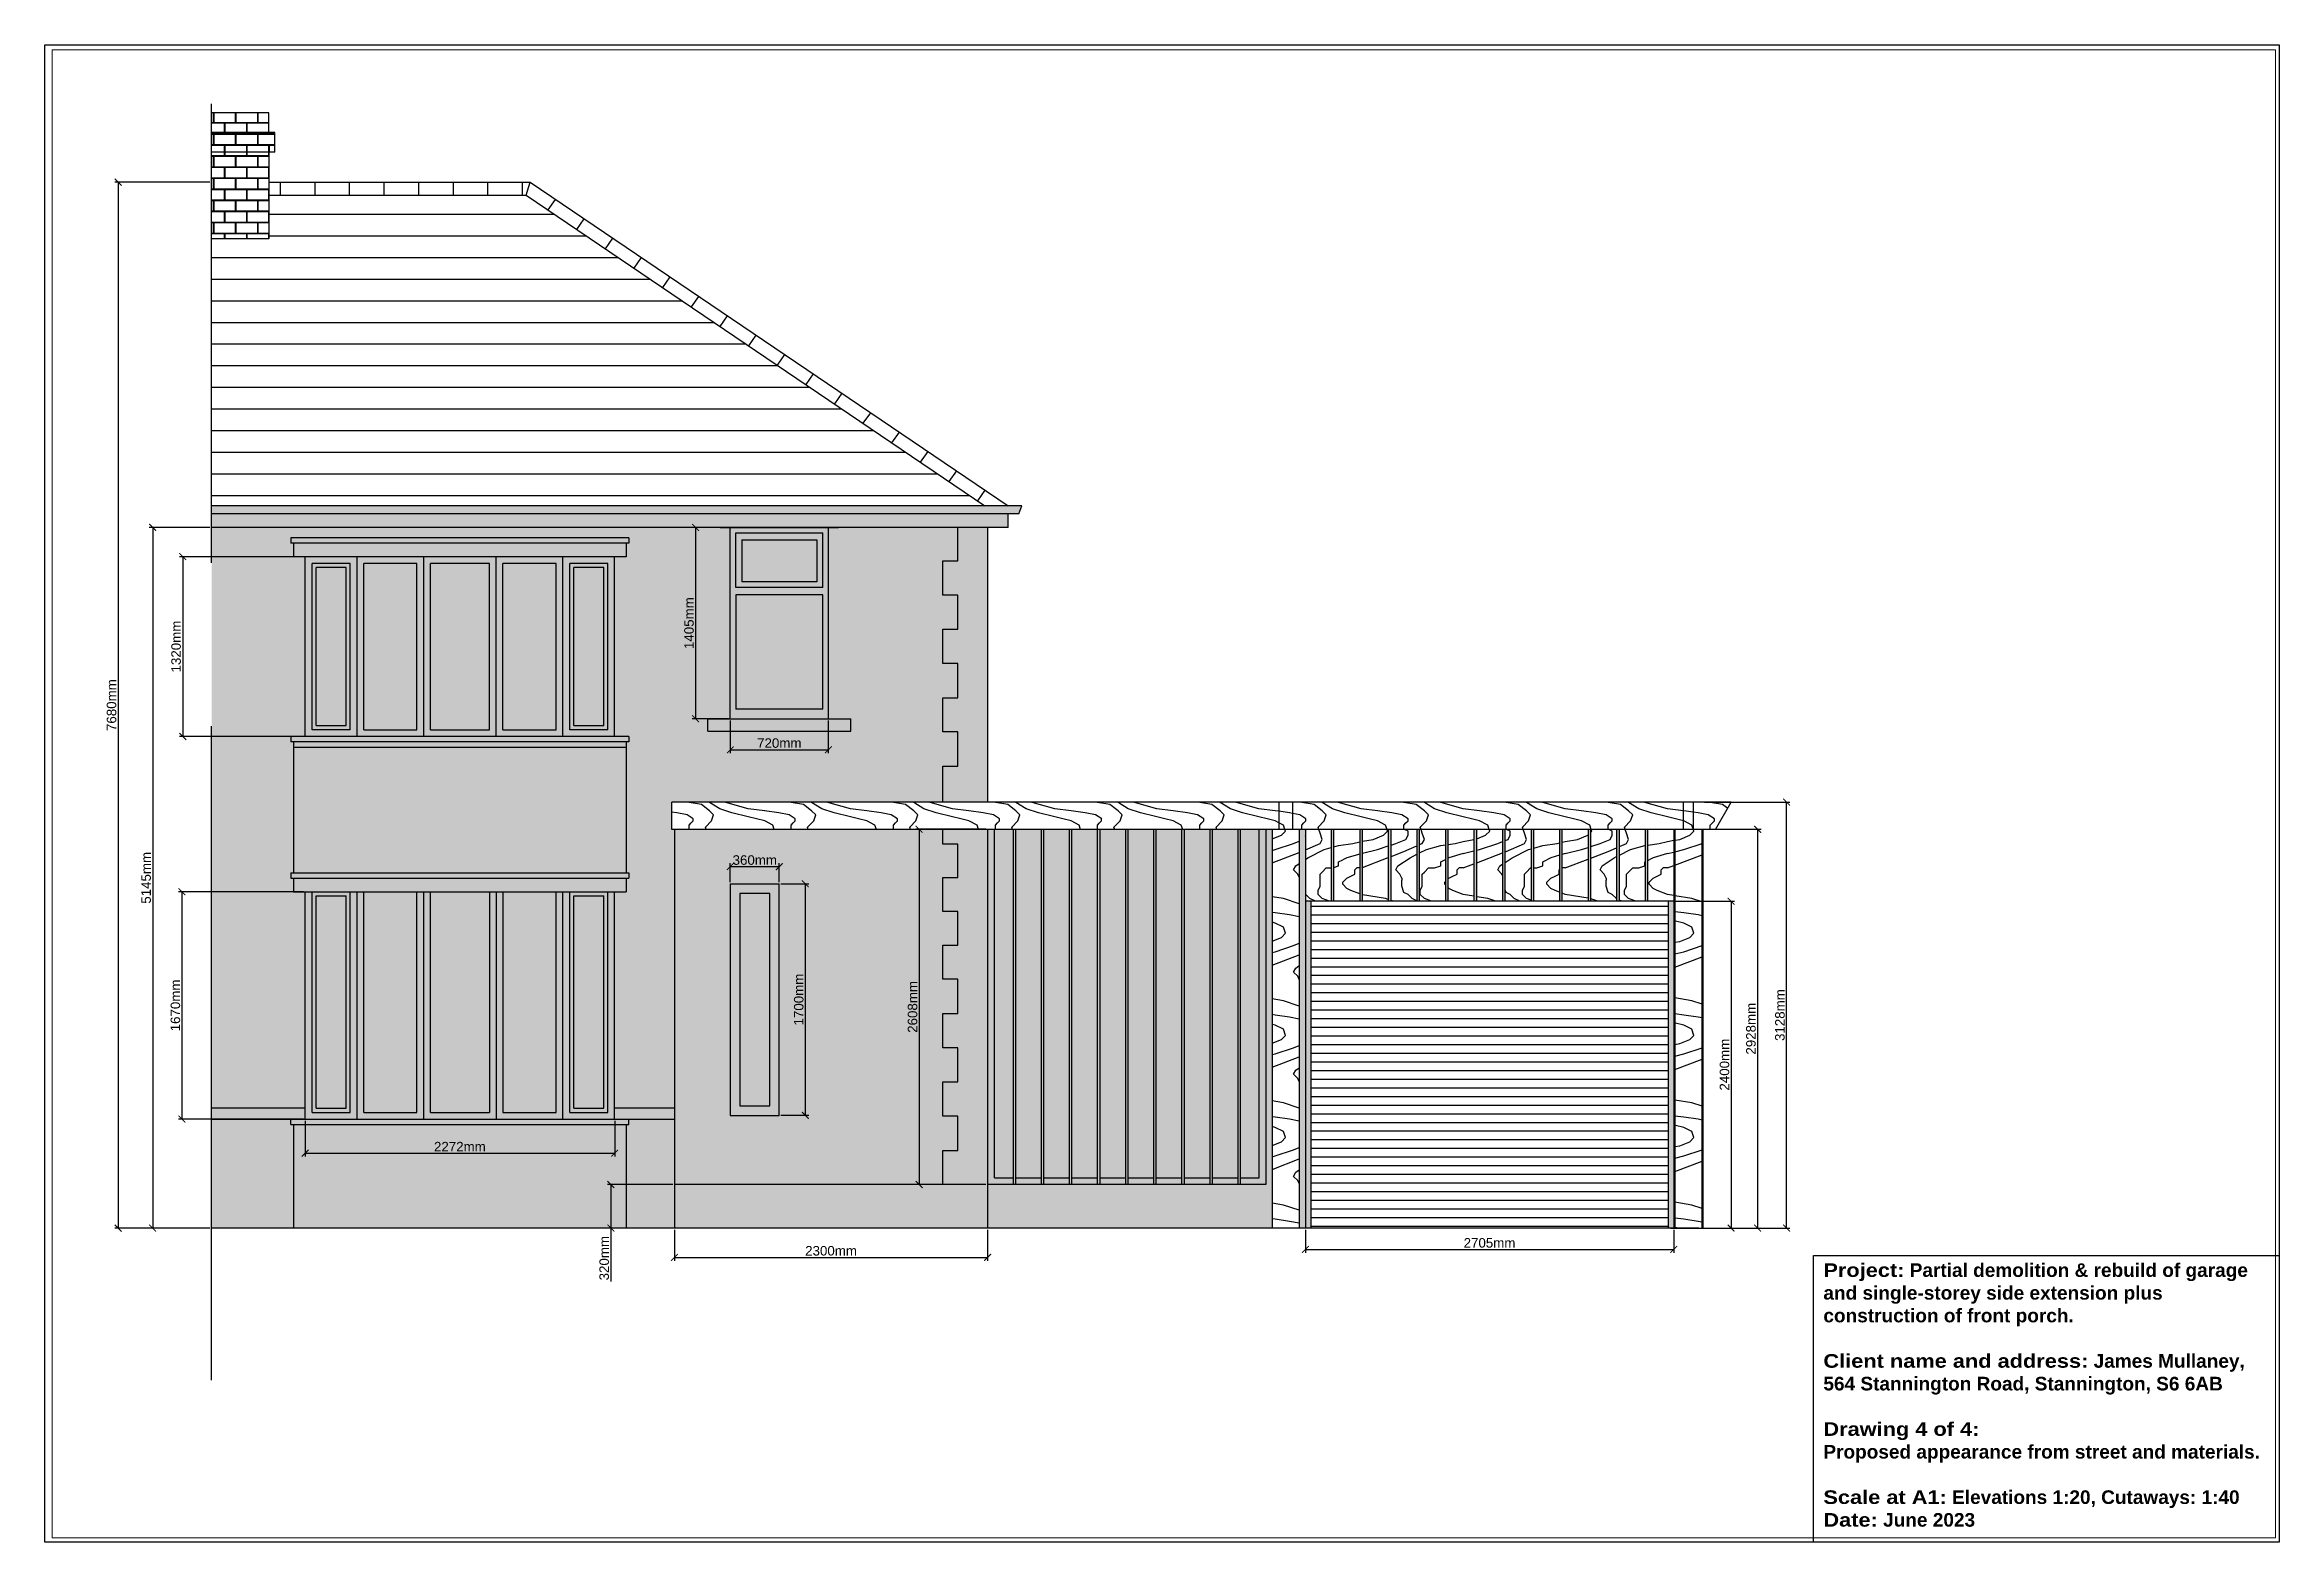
# Paper-space layout 'Materials' of a CAD drawing. Header units: millimetres. Extents: x 5 to 826, y 5 to 555.
# The model-space entities are those that its viewports show. They can reach past a viewport. Long polylines and large blocks are cut down to what shows.
import ezdxf

# ---------------------------------------------------------------- set-up
doc = ezdxf.new("R2010")
doc.units = ezdxf.units.MM
doc.linetypes.add('ACAD_ISO02W100', pattern=[15, 12, -3])
for name, color, linetype in [('Dimensions', 7, 'Continuous'), ('Facias', 254, 'Continuous'), ('Gazebo', 254, 'Continuous'), ('Lines', 251, 'Continuous'), ('Louvers', 254, 'Continuous')]:
    doc.layers.add(name, color=color, linetype=linetype)
doc.styles.get("Standard").update_dxf_attribs({"font": 'Arial.ttf'})
doc.dimstyles.new('JRMStyle', dxfattribs={"dimtxt": 3.5, "dimasz": 2.5, "dimexe": 1.25, "dimexo": 0.625, "dimtad": 1, "dimdec": 0, "dimdsep": 46, "dimtxsty": 'Standard', "dimblk": 'ARCHTICK', "dimblk1": 'ARCHTICK', "dimblk2": 'ARCHTICK', "dimcen": 2.5, "dimadec": 0, "dimazin": 0, "dimtfac": 1, "dimtdec": 0, "dimtmove": 0, "dimatfit": 3, "dimldrblk": 'ARCHTICK', "dimfxl": 1, "dimarcsym": 0})
pattern_1 = [(0, (0, 547.99), (81.28, 81.28), [158.75, -3.81]), (0, (-81.28, 551.8), (81.28, 81.28), [158.75, -3.81]), (90, (0, 547.99), (-81.28, 81.28), [-85.09, 77.47]), (90, (-3.81, 547.99), (-81.28, 81.28), [-85.09, 77.47])]
pattern_2 = [(14.0362, (0, 743), (7e-07, 750), [123.693, -2968.636]), (14.0362, (750, 743), (7e-07, 750), [123.693, -2968.636]), (14.0362, (1500, 743), (7e-07, 750), [123.693, -2968.636]), (14.0362, (2250, 743), (7e-07, 750), [123.693, -2968.636]), (18.435, (120, 773), (1e-06, 750), [142.302, -2229.406]), (18.435, (870, 773), (1e-06, 750), [142.302, -2229.406]), (18.435, (1620, 773), (1e-06, 750), [142.302, -2229.406]), (21.8014, (255, 818), (-2e-05, 750), [80.78, -3958.096]), (21.8014, (1005, 818), (-2e-05, 750), [80.78, -3958.096]), (21.8014, (1755, 818), (-2e-05, 750), [80.78, -3958.096]), (21.8014, (2505, 818), (-2e-05, 750), [80.78, -3958.096]), (21.8014, (3255, 818), (-2e-05, 750), [80.78, -3958.096]), (63.435, (330, 848), (-1e-05, 750), [33.541, -1643.51]), (90, (345, 878), (-750, 5e-14), [30, -720]), (153.435, (345, 908), (4e-05, 750), [33.54, -1643.51]), (153.435, (1095, 908), (4e-05, 750), [33.54, -1643.51]), (90, (315, 923), (-750, 5e-14), [30, -720]), (45, (315, 953), (5e-14, 750), [21.213, -1039.447]), (45, (330, 968), (5e-14, 750), [21.213, -1039.447]), (90, (345, 983), (-750, 5e-14), [15, -735]), (146.31, (345, 998), (-4e-05, 750), [54.083, -2650.08]), (146.31, (1095, 998), (-4e-05, 750), [54.083, -2650.08]), (146.31, (1845, 998), (-4e-05, 750), [54.083, -2650.08]), (168.69, (300, 1028), (-8e-05, 750), [76.485, -3747.78]), (168.69, (1050, 1028), (-8e-05, 750), [76.485, -3747.78]), (168.69, (1800, 1028), (-8e-05, 750), [76.485, -3747.78]), (168.69, (2550, 1028), (-8e-05, 750), [76.485, -3747.78]), (168.69, (3300, 1028), (-8e-05, 750), [76.485, -3747.78]), (171.87, (225, 1043), (8e-05, 750), [106.07, -5197.23]), (171.87, (975, 1043), (8e-05, 750), [106.07, -5197.23]), (171.87, (1725, 1043), (8e-05, 750), [106.07, -5197.23]), (171.87, (2475, 1043), (8e-05, 750), [106.07, -5197.23]), (171.87, (3225, 1043), (8e-05, 750), [106.07, -5197.23]), (171.87, (3975, 1043), (8e-05, 750), [106.07, -5197.23]), (171.87, (4725, 1043), (8e-05, 750), [106.07, -5197.23]), (172.875, (120, 1058), (-7e-06, 750), [120.93, -5925.76]), (172.875, (870, 1058), (-7e-06, 750), [120.93, -5925.76]), (172.875, (1620, 1058), (-7e-06, 750), [120.93, -5925.76]), (172.875, (2370, 1058), (-7e-06, 750), [120.93, -5925.76]), (172.875, (3120, 1058), (-7e-06, 750), [120.93, -5925.76]), (172.875, (3870, 1058), (-7e-06, 750), [120.93, -5925.76]), (172.875, (4620, 1058), (-7e-06, 750), [120.93, -5925.76]), (172.875, (5370, 1058), (-7e-06, 750), [120.93, -5925.76]), (20.8545, (0, 638), (-4e-06, 750), [337.08, -16517.07]), (20.8545, (750, 638), (-4e-06, 750), [337.08, -16517.07]), (20.8545, (1500, 638), (-4e-06, 750), [337.08, -16517.07]), (20.8545, (2250, 638), (-4e-06, 750), [337.08, -16517.07]), (20.8545, (3000, 638), (-4e-06, 750), [337.08, -16517.07]), (20.8545, (3750, 638), (-4e-06, 750), [337.08, -16517.07]), (20.8545, (4500, 638), (-4e-06, 750), [337.08, -16517.07]), (20.8545, (5250, 638), (-4e-06, 750), [337.08, -16517.07]), (20.8545, (6000, 638), (-4e-06, 750), [337.08, -16517.07]), (20.8545, (6750, 638), (-4e-06, 750), [337.08, -16517.07]), (20.8545, (7500, 638), (-4e-06, 750), [337.08, -16517.07]), (20.8545, (8250, 638), (-4e-06, 750), [337.08, -16517.07]), (20.8545, (9000, 638), (-4e-06, 750), [337.08, -16517.07]), (20.8545, (9750, 638), (-4e-06, 750), [337.08, -16517.07]), (20.8545, (10500, 638), (-4e-06, 750), [337.08, -16517.07]), (20.8545, (11250, 638), (-4e-06, 750), [337.08, -16517.07]), (20.8545, (12000, 638), (-4e-06, 750), [337.08, -16517.07]), (20.8545, (12750, 638), (-4e-06, 750), [337.08, -16517.07]), (20.8545, (13500, 638), (-4e-06, 750), [337.08, -16517.07]), (20.8545, (14250, 638), (-4e-06, 750), [337.08, -16517.07]), (20.8545, (15000, 638), (-4e-06, 750), [337.08, -16517.07]), (23.9625, (315, 758), (-3e-05, 750), [147.73, -7238.91]), (23.9625, (1065, 758), (-3e-05, 750), [147.73, -7238.91]), (23.9625, (1815, 758), (-3e-05, 750), [147.73, -7238.91]), (23.9625, (2565, 758), (-3e-05, 750), [147.73, -7238.91]), (23.9625, (3315, 758), (-3e-05, 750), [147.73, -7238.91]), (23.9625, (4065, 758), (-3e-05, 750), [147.73, -7238.91]), (23.9625, (4815, 758), (-3e-05, 750), [147.73, -7238.91]), (23.9625, (5565, 758), (-3e-05, 750), [147.73, -7238.91]), (23.9625, (6315, 758), (-3e-05, 750), [147.73, -7238.91]), (63.435, (450, 818), (-1e-05, 750), [33.541, -1643.51]), (108.43495, (465, 848), (-3e-05, 750), [47.434, -2324.274]), (108.43495, (450, 893), (-3e-05, 750), [47.434, -2324.274]), (45, (435, 938), (5e-14, 750), [63.64, -997.02]), (71.56505, (480, 983), (2e-05, 750), [47.434, -2324.274]), (135, (495, 1028), (5e-14, 750), [42.426, -1018.234]), (143.13, (465, 1058), (-2e-06, 750), [75, -3675]), (143.13, (1215, 1058), (-2e-06, 750), [75, -3675]), (143.13, (1965, 1058), (-2e-06, 750), [75, -3675]), (143.13, (2715, 1058), (-2e-06, 750), [75, -3675]), (170.5377, (405, 1103), (8e-05, 750), [91.24, -4470.83]), (170.5377, (1155, 1103), (8e-05, 750), [91.24, -4470.83]), (170.5377, (1905, 1103), (8e-05, 750), [91.24, -4470.83]), (170.5377, (2655, 1103), (8e-05, 750), [91.24, -4470.83]), (170.5377, (3405, 1103), (8e-05, 750), [91.24, -4470.83]), (170.5377, (4155, 1103), (8e-05, 750), [91.24, -4470.83]), (161.565, (315, 1118), (5e-05, 750), [142.302, -2229.406]), (161.565, (1065, 1118), (5e-05, 750), [142.302, -2229.406]), (161.565, (1815, 1118), (5e-05, 750), [142.302, -2229.406]), (170.5377, (180, 1163), (8e-05, 750), [182.48, -4379.59]), (170.5377, (930, 1163), (8e-05, 750), [182.48, -4379.59]), (170.5377, (1680, 1163), (8e-05, 750), [182.48, -4379.59]), (170.5377, (2430, 1163), (8e-05, 750), [182.48, -4379.59]), (170.5377, (3180, 1163), (8e-05, 750), [182.48, -4379.59]), (170.5377, (3930, 1163), (8e-05, 750), [182.48, -4379.59]), (116.565, (300, 563), (-4e-05, 750), [33.541, -1643.51]), (135, (285, 593), (5e-14, 750), [42.426, -1018.234]), (63.435, (255, 623), (-1e-05, 750), [33.541, -1643.51]), (33.69, (270, 653), (3e-05, 750), [108.167, -2595.997]), (33.69, (1020, 653), (3e-05, 750), [108.167, -2595.997]), (33.69, (1770, 653), (3e-05, 750), [108.167, -2595.997]), (26.565, (360, 713), (1e-05, 750), [134.164, -1542.887]), (26.565, (1110, 713), (1e-05, 750), [134.164, -1542.887]), (15.9454, (480, 773), (-1e-06, 750), [109.2, -5350.88]), (15.9454, (1230, 773), (-1e-06, 750), [109.2, -5350.88]), (15.9454, (1980, 773), (-1e-06, 750), [109.2, -5350.88]), (15.9454, (2730, 773), (-1e-06, 750), [109.2, -5350.88]), (15.9454, (3480, 773), (-1e-06, 750), [109.2, -5350.88]), (15.9454, (4230, 773), (-1e-06, 750), [109.2, -5350.88]), (15.9454, (4980, 773), (-1e-06, 750), [109.2, -5350.88]), (8.13, (585, 803), (2e-06, 750), [106.07, -5197.23]), (8.13, (1335, 803), (2e-06, 750), [106.07, -5197.23]), (8.13, (2085, 803), (2e-06, 750), [106.07, -5197.23]), (8.13, (2835, 803), (2e-06, 750), [106.07, -5197.23]), (8.13, (3585, 803), (2e-06, 750), [106.07, -5197.23]), (8.13, (4335, 803), (2e-06, 750), [106.07, -5197.23]), (8.13, (5085, 803), (2e-06, 750), [106.07, -5197.23]), (14.0362, (690, 818), (7e-07, 750), [61.847, -3030.48]), (14.0362, (1440, 818), (7e-07, 750), [61.847, -3030.48]), (14.0362, (2190, 818), (7e-07, 750), [61.847, -3030.48]), (14.0362, (2940, 818), (7e-07, 750), [61.847, -3030.48]), (270, (300, 563), (750, 5e-14), [15, -735]), (164.745, (750, 1073), (-2e-05, 750), [171.03, -8380.29]), (164.745, (1500, 1073), (-2e-05, 750), [171.03, -8380.29]), (164.745, (2250, 1073), (-2e-05, 750), [171.03, -8380.29]), (164.745, (3000, 1073), (-2e-05, 750), [171.03, -8380.29]), (164.745, (3750, 1073), (-2e-05, 750), [171.03, -8380.29]), (164.745, (4500, 1073), (-2e-05, 750), [171.03, -8380.29]), (164.745, (5250, 1073), (-2e-05, 750), [171.03, -8380.29]), (164.745, (6000, 1073), (-2e-05, 750), [171.03, -8380.29]), (164.745, (6750, 1073), (-2e-05, 750), [171.03, -8380.29]), (164.745, (7500, 1073), (-2e-05, 750), [171.03, -8380.29]), (164.745, (8250, 1073), (-2e-05, 750), [171.03, -8380.29]), (159.444, (585, 1118), (-8e-05, 750), [128.16, -6279.84]), (159.444, (1335, 1118), (-8e-05, 750), [128.16, -6279.84]), (159.444, (2085, 1118), (-8e-05, 750), [128.16, -6279.84]), (159.444, (2835, 1118), (-8e-05, 750), [128.16, -6279.84]), (159.444, (3585, 1118), (-8e-05, 750), [128.16, -6279.84]), (159.444, (4335, 1118), (-8e-05, 750), [128.16, -6279.84]), (159.444, (5085, 1118), (-8e-05, 750), [128.16, -6279.84]), (159.444, (5835, 1118), (-8e-05, 750), [128.16, -6279.84]), (135, (465, 1163), (5e-14, 750), [42.426, -1018.234]), (90, (435, 1193), (-750, 5e-14), [30, -720]), (63.435, (435, 1223), (-1e-05, 750), [33.541, -1643.51]), (90, (450, 1253), (-750, 5e-14), [30, -720]), (90, (450, 1283), (-750, 5e-14), [15, -735]), (9.4623, (0, 833), (9e-06, 750), [91.24, -4470.83]), (9.4623, (750, 833), (9e-06, 750), [91.24, -4470.83]), (9.4623, (1500, 833), (9e-06, 750), [91.24, -4470.83]), (9.4623, (2250, 833), (9e-06, 750), [91.24, -4470.83]), (9.4623, (3000, 833), (9e-06, 750), [91.24, -4470.83]), (9.4623, (3750, 833), (9e-06, 750), [91.24, -4470.83]), (21.8014, (90, 848), (-2e-05, 750), [80.78, -3958.096]), (21.8014, (840, 848), (-2e-05, 750), [80.78, -3958.096]), (21.8014, (1590, 848), (-2e-05, 750), [80.78, -3958.096]), (21.8014, (2340, 848), (-2e-05, 750), [80.78, -3958.096]), (21.8014, (3090, 848), (-2e-05, 750), [80.78, -3958.096]), (45, (165, 878), (5e-14, 750), [42.426, -1018.234]), (108.43495, (195, 908), (-3e-05, 750), [47.434, -2324.274]), (153.435, (180, 953), (4e-05, 750), [67.082, -1609.97]), (153.435, (930, 953), (4e-05, 750), [67.082, -1609.97]), (165.9638, (120, 983), (2e-05, 750), [61.847, -3030.48]), (165.9638, (870, 983), (2e-05, 750), [61.847, -3030.48]), (165.9638, (1620, 983), (2e-05, 750), [61.847, -3030.48]), (165.9638, (2370, 983), (2e-05, 750), [61.847, -3030.48]), (165.9638, (60, 998), (2e-05, 750), [61.847, -3030.48]), (165.9638, (810, 998), (2e-05, 750), [61.847, -3030.48]), (165.9638, (1560, 998), (2e-05, 750), [61.847, -3030.48]), (165.9638, (2310, 998), (2e-05, 750), [61.847, -3030.48]), (158.1986, (750, 1193), (-8e-05, 750), [80.78, -3958.096]), (158.1986, (1500, 1193), (-8e-05, 750), [80.78, -3958.096]), (158.1986, (2250, 1193), (-8e-05, 750), [80.78, -3958.096]), (158.1986, (3000, 1193), (-8e-05, 750), [80.78, -3958.096]), (158.1986, (3750, 1193), (-8e-05, 750), [80.78, -3958.096]), (153.435, (675, 1223), (4e-05, 750), [33.54, -1643.51]), (153.435, (1425, 1223), (4e-05, 750), [33.54, -1643.51]), (135, (645, 1238), (5e-14, 750), [42.426, -1018.234]), (90, (615, 1268), (-750, 5e-14), [15, -735]), (45, (615, 1283), (5e-14, 750), [21.213, -1039.447]), (165.9638, (750, 1013), (2e-05, 750), [123.693, -2968.636]), (165.9638, (1500, 1013), (2e-05, 750), [123.693, -2968.636]), (165.9638, (2250, 1013), (2e-05, 750), [123.693, -2968.636]), (165.9638, (3000, 1013), (2e-05, 750), [123.693, -2968.636]), (161.565, (630, 1043), (5e-05, 750), [94.87, -2276.84]), (161.565, (1380, 1043), (5e-05, 750), [94.87, -2276.84]), (161.565, (2130, 1043), (5e-05, 750), [94.87, -2276.84]), (149.0362, (540, 1073), (5e-05, 750), [87.464, -4285.75]), (149.0362, (1290, 1073), (5e-05, 750), [87.464, -4285.75]), (149.0362, (2040, 1073), (5e-05, 750), [87.464, -4285.75]), (149.0362, (2790, 1073), (5e-05, 750), [87.464, -4285.75]), (149.0362, (3540, 1073), (5e-05, 750), [87.464, -4285.75]), (153.435, (465, 1118), (4e-05, 750), [100.623, -1576.428]), (153.435, (1215, 1118), (4e-05, 750), [100.623, -1576.428]), (135, (375, 1163), (5e-14, 750), [42.426, -1018.234]), (153.435, (345, 1193), (4e-05, 750), [33.54, -1643.51]), (153.435, (1095, 1193), (4e-05, 750), [33.54, -1643.51]), (108.43495, (315, 1208), (-3e-05, 750), [47.434, -2324.274]), (90, (300, 1253), (-750, 5e-14), [45, -705]), (195.9454, (750, 743), (9e-05, 750), [109.2, -5350.88]), (195.9454, (1500, 743), (9e-05, 750), [109.2, -5350.88]), (195.9454, (2250, 743), (9e-05, 750), [109.2, -5350.88]), (195.9454, (3000, 743), (9e-05, 750), [109.2, -5350.88]), (195.9454, (3750, 743), (9e-05, 750), [109.2, -5350.88]), (195.9454, (4500, 743), (9e-05, 750), [109.2, -5350.88]), (195.9454, (5250, 743), (9e-05, 750), [109.2, -5350.88]), (206.565, (645, 713), (-0.0001, 750), [33.54, -1643.51]), (206.565, (1395, 713), (-0.0001, 750), [33.54, -1643.51]), (180, (750, 638), (-9e-14, -750), [30, -720]), (90, (450, 548), (-750, 5e-14), [45, -705]), (45, (450, 593), (5e-14, 750), [21.213, -1039.447]), (45, (465, 608), (5e-14, 750), [42.426, -1018.234]), (0, (495, 638), (0, 750), [45, -705]), (18.435, (540, 638), (1e-06, 750), [47.434, -2324.274]), (18.435, (1290, 638), (1e-06, 750), [47.434, -2324.274]), (18.435, (2040, 638), (1e-06, 750), [47.434, -2324.274]), (90, (585, 653), (-750, 5e-14), [30, -720]), (26.565, (585, 683), (1e-05, 750), [33.54, -1643.51]), (26.565, (1335, 683), (1e-05, 750), [33.54, -1643.51]), (45, (630, 548), (5e-14, 750), [21.213, -1039.447]), (26.565, (645, 563), (1e-05, 750), [33.54, -1643.51]), (26.565, (1395, 563), (1e-05, 750), [33.54, -1643.51]), (26.565, (675, 578), (1e-05, 750), [33.54, -1643.51]), (26.565, (1425, 578), (1e-05, 750), [33.54, -1643.51]), (90, (705, 593), (-750, 5e-14), [15, -735]), (90, (705, 608), (-750, 5e-14), [15, -735]), (45, (705, 623), (5e-14, 750), [21.213, -1039.447])]

# ---------------------------------------------------------------- blocks, each defined once
blk = doc.blocks.new('JRMBorder')
for p, q in [((654.72, 5.09), (654.72, 110.36)), ((654.72, 110.36), (825.79, 110.36))]:
    blk.add_line(p, q)
blk.add_lwpolyline([(5.21, 554.91), (825.79, 554.91), (825.79, 5.09), (5.21, 5.09)], close=True)
at = {"insert": (658.37, 107.52), "char_height": 5, "attachment_point": 1}
blk.add_mtext_dynamic_manual_height_columns('{\\fArial Black|b1|i0|c0|p0;Project:\\fArial|b1|i0|c0|p34; Partial demolition & rebuild of garage and single-storey side extension plus construction of front porch.\\P\\P\\fArial Black|b1|i0|c0|p0;Client name and address:\\fArial|b1|i0|c0|p34; James Mullaney, 564 Stannington Road, Stannington, S6 6AB\\P\\P\\fArial Black|b1|i0|c0|p0;Drawing 4 of 4:\\P\\fArial|b1|i0|c0|p34;Proposed appearance from street and materials.\\P\\P\\fArial Black|b1|i0|c0|p0;Scale at A1:\\fArial|b1|i0|c0|p34; Elevations 1:20, Cutaways: 1:40\\P\\fArial Black|b1|i0|c0|p0;Date:\\fArial|b1|i0|c0|p34; June 2023}', width=165.5278, gutter_width=12.5, heights=[0], dxfattribs=at)
blk = doc.blocks.new('_ArchTick')
at = {"color": 0, "linetype": 'ByBlock', "const_width": 0.15}
blk.add_lwpolyline([(-0.5, -0.5), (0.5, 0.5)], dxfattribs=at)
blk = doc.blocks.new('*D9')
at = {"layer": 'Defpoints', "color": 0, "transparency": 16777216}
for p in [(4246, -28956), (6519, -28956), (6519, -29206)]:
    blk.add_point(p, dxfattribs=at)
at = {"layer": 'Dimensions', "color": 0, "lineweight": -2, "transparency": 16777216}
for p, q in [((4246, -28969), (4246, -29231)), ((6519, -28969), (6519, -29231)), ((4246, -29206), (6519, -29206))]:
    blk.add_line(p, q, dxfattribs=at)
at = {"layer": 'Dimensions', "color": 0, "lineweight": -2, "transparency": 16777216, "xscale": 50, "yscale": 50, "zscale": 50, "rotation": 180}
blk.add_blockref('_ArchTick', (4246, -29206), dxfattribs=at)
at = {"layer": 'Dimensions', "color": 0, "lineweight": -2, "transparency": 16777216, "xscale": 50, "yscale": 50, "zscale": 50}
blk.add_blockref('_ArchTick', (6519, -29206), dxfattribs=at)
at = {"layer": 'Dimensions', "color": 0, "transparency": 16777216, "insert": (5382, -29158), "char_height": 70, "attachment_point": 5}
blk.add_mtext('2272mm', dxfattribs=at)
blk = doc.blocks.new('*D10')
at = {"layer": 'Defpoints', "color": 0, "transparency": 16777216}
for p in [(7728, -27228), (7728, -28928), (7919, -28928)]:
    blk.add_point(p, dxfattribs=at)
at = {"layer": 'Dimensions', "color": 0, "lineweight": -2, "transparency": 16777216}
for p, q in [((7740, -27228), (7944, -27228)), ((7919, -27228), (7919, -28928)), ((7740, -28928), (7944, -28928))]:
    blk.add_line(p, q, dxfattribs=at)
at = {"layer": 'Dimensions', "color": 0, "lineweight": -2, "transparency": 16777216, "xscale": 50, "yscale": 50, "zscale": 50}
for p, rotation in [((7919, -27228), 90), ((7919, -28928), 270)]:
    blk.add_blockref('_ArchTick', p, dxfattribs=dict(at, rotation=rotation))
at = {"layer": 'Dimensions', "color": 0, "transparency": 16777216, "insert": (7871, -28078), "char_height": 70, "attachment_point": 5, "rotation": 90}
blk.add_mtext('1700mm', dxfattribs=at)
blk = doc.blocks.new('*D11')
at = {"layer": 'Defpoints', "color": 0, "transparency": 16777216}
for p in [(7368, -27228), (7728, -27102), (7728, -27228)]:
    blk.add_point(p, dxfattribs=at)
at = {"layer": 'Dimensions', "color": 0, "lineweight": -2, "transparency": 16777216}
for p, q in [((7368, -27216), (7368, -27077)), ((7728, -27216), (7728, -27077)), ((7368, -27102), (7728, -27102))]:
    blk.add_line(p, q, dxfattribs=at)
at = {"layer": 'Dimensions', "color": 0, "lineweight": -2, "transparency": 16777216, "xscale": 50, "yscale": 50, "zscale": 50, "rotation": 180}
blk.add_blockref('_ArchTick', (7368, -27102), dxfattribs=at)
at = {"layer": 'Dimensions', "color": 0, "lineweight": -2, "transparency": 16777216, "xscale": 50, "yscale": 50, "zscale": 50}
blk.add_blockref('_ArchTick', (7728, -27102), dxfattribs=at)
at = {"layer": 'Dimensions', "color": 0, "transparency": 16777216, "insert": (7548, -27054), "char_height": 70, "attachment_point": 5}
blk.add_mtext('360mm', dxfattribs=at)
blk = doc.blocks.new('*D12')
at = {"layer": 'Defpoints', "color": 0, "transparency": 16777216}
for p in [(7368, -26016), (8088, -26016), (8088, -26244)]:
    blk.add_point(p, dxfattribs=at)
at = {"layer": 'Dimensions', "color": 0, "lineweight": -2, "transparency": 16777216}
for p, q in [((7368, -26029), (7368, -26269)), ((8088, -26029), (8088, -26269)), ((7368, -26244), (8088, -26244))]:
    blk.add_line(p, q, dxfattribs=at)
at = {"layer": 'Dimensions', "color": 0, "lineweight": -2, "transparency": 16777216, "xscale": 50, "yscale": 50, "zscale": 50, "rotation": 180}
blk.add_blockref('_ArchTick', (7368, -26244), dxfattribs=at)
at = {"layer": 'Dimensions', "color": 0, "lineweight": -2, "transparency": 16777216, "xscale": 50, "yscale": 50, "zscale": 50}
blk.add_blockref('_ArchTick', (8088, -26244), dxfattribs=at)
at = {"layer": 'Dimensions', "color": 0, "transparency": 16777216, "insert": (7728, -26195), "char_height": 70, "attachment_point": 5}
blk.add_mtext('720mm', dxfattribs=at)
blk = doc.blocks.new('*D13')
at = {"layer": 'Defpoints', "color": 0, "transparency": 16777216}
for p in [(7368, -24611), (7113, -26016), (7368, -26016)]:
    blk.add_point(p, dxfattribs=at)
at = {"layer": 'Dimensions', "color": 0, "lineweight": -2, "transparency": 16777216}
for p, q in [((7355, -24611), (7088, -24611)), ((7113, -24611), (7113, -26016)), ((7355, -26016), (7088, -26016))]:
    blk.add_line(p, q, dxfattribs=at)
at = {"layer": 'Dimensions', "color": 0, "lineweight": -2, "transparency": 16777216, "xscale": 50, "yscale": 50, "zscale": 50}
for p, rotation in [((7113, -24611), 90), ((7113, -26016), 270)]:
    blk.add_blockref('_ArchTick', p, dxfattribs=dict(at, rotation=rotation))
at = {"layer": 'Dimensions', "color": 0, "transparency": 16777216, "insert": (7065, -25314), "char_height": 70, "attachment_point": 5, "rotation": 90}
blk.add_mtext('1405mm', dxfattribs=at)
blk = doc.blocks.new('*D14')
at = {"layer": 'Defpoints', "color": 0, "transparency": 16777216}
for p in [(3559, -22076), (2872, -29756), (3559, -29756)]:
    blk.add_point(p, dxfattribs=at)
at = {"layer": 'Dimensions', "color": 0, "lineweight": -2, "transparency": 16777216}
for p, q in [((3546, -22076), (2847, -22076)), ((2872, -22076), (2872, -29756)), ((3546, -29756), (2847, -29756))]:
    blk.add_line(p, q, dxfattribs=at)
at = {"layer": 'Dimensions', "color": 0, "lineweight": -2, "transparency": 16777216, "xscale": 50, "yscale": 50, "zscale": 50}
for p, rotation in [((2872, -22076), 90), ((2872, -29756), 270)]:
    blk.add_blockref('_ArchTick', p, dxfattribs=dict(at, rotation=rotation))
at = {"layer": 'Dimensions', "color": 0, "transparency": 16777216, "insert": (2824, -25916), "char_height": 70, "attachment_point": 5, "rotation": 90}
blk.add_mtext('7680mm', dxfattribs=at)
blk = doc.blocks.new('*D15')
at = {"layer": 'Defpoints', "color": 0, "transparency": 16777216}
for p in [(3559, -24611), (3126, -29756), (3559, -29756)]:
    blk.add_point(p, dxfattribs=at)
at = {"layer": 'Dimensions', "color": 0, "lineweight": -2, "transparency": 16777216}
for p, q in [((3546, -24611), (3101, -24611)), ((3126, -24611), (3126, -29756)), ((3546, -29756), (3101, -29756))]:
    blk.add_line(p, q, dxfattribs=at)
at = {"layer": 'Dimensions', "color": 0, "lineweight": -2, "transparency": 16777216, "xscale": 50, "yscale": 50, "zscale": 50}
for p, rotation in [((3126, -24611), 90), ((3126, -29756), 270)]:
    blk.add_blockref('_ArchTick', p, dxfattribs=dict(at, rotation=rotation))
at = {"layer": 'Dimensions', "color": 0, "transparency": 16777216, "insert": (3078, -27184), "char_height": 70, "attachment_point": 5, "rotation": 90}
blk.add_mtext('5145mm', dxfattribs=at)
blk = doc.blocks.new('*D16')
at = {"layer": 'Defpoints', "color": 0, "transparency": 16777216}
for p in [(14512, -26828), (14512, -29756), (14913, -29756)]:
    blk.add_point(p, dxfattribs=at)
at = {"layer": 'Dimensions', "color": 0, "lineweight": -2, "transparency": 16777216}
for p, q in [((14524, -26828), (14938, -26828)), ((14913, -26828), (14913, -29756)), ((14524, -29756), (14938, -29756))]:
    blk.add_line(p, q, dxfattribs=at)
at = {"layer": 'Dimensions', "color": 0, "lineweight": -2, "transparency": 16777216, "xscale": 50, "yscale": 50, "zscale": 50}
for p, rotation in [((14913, -26828), 90), ((14913, -29756), 270)]:
    blk.add_blockref('_ArchTick', p, dxfattribs=dict(at, rotation=rotation))
at = {"layer": 'Dimensions', "color": 0, "transparency": 16777216, "insert": (14864, -28292), "char_height": 70, "attachment_point": 5, "rotation": 90}
blk.add_mtext('2928mm', dxfattribs=at)
blk = doc.blocks.new('*D17')
at = {"layer": 'Defpoints', "color": 0, "transparency": 16777216}
for p in [(14297, -27356), (14297, -29756), (14718, -29756)]:
    blk.add_point(p, dxfattribs=at)
at = {"layer": 'Dimensions', "color": 0, "lineweight": -2, "transparency": 16777216}
for p, q in [((14309, -27356), (14743, -27356)), ((14718, -27356), (14718, -29756)), ((14309, -29756), (14743, -29756))]:
    blk.add_line(p, q, dxfattribs=at)
at = {"layer": 'Dimensions', "color": 0, "lineweight": -2, "transparency": 16777216, "xscale": 50, "yscale": 50, "zscale": 50}
for p, rotation in [((14718, -27356), 90), ((14718, -29756), 270)]:
    blk.add_blockref('_ArchTick', p, dxfattribs=dict(at, rotation=rotation))
at = {"layer": 'Dimensions', "color": 0, "transparency": 16777216, "insert": (14670, -28556), "char_height": 70, "attachment_point": 5, "rotation": 90}
blk.add_mtext('2400mm', dxfattribs=at)
blk = doc.blocks.new('*D18')
at = {"layer": 'Defpoints', "color": 0, "transparency": 16777216}
for p in [(14512, -26628), (15125, -26628), (14512, -29756)]:
    blk.add_point(p, dxfattribs=at)
at = {"layer": 'Dimensions', "color": 0, "lineweight": -2, "transparency": 16777216}
for p, q in [((14524, -26628), (15150, -26628)), ((15125, -29756), (15125, -26628)), ((14524, -29756), (15150, -29756))]:
    blk.add_line(p, q, dxfattribs=at)
at = {"layer": 'Dimensions', "color": 0, "lineweight": -2, "transparency": 16777216, "xscale": 50, "yscale": 50, "zscale": 50}
for p, rotation in [((15125, -26628), 90), ((15125, -29756), 270)]:
    blk.add_blockref('_ArchTick', p, dxfattribs=dict(at, rotation=rotation))
at = {"layer": 'Dimensions', "color": 0, "transparency": 16777216, "insert": (15077, -28192), "char_height": 70, "attachment_point": 5, "rotation": 90}
blk.add_mtext('3128mm', dxfattribs=at)
blk = doc.blocks.new('*D19')
at = {"layer": 'Defpoints', "color": 0, "transparency": 16777216}
for p in [(9258, -26828), (8755, -29436), (9258, -29436)]:
    blk.add_point(p, dxfattribs=at)
at = {"layer": 'Dimensions', "color": 0, "lineweight": -2, "transparency": 16777216}
for p, q in [((9245, -26828), (8730, -26828)), ((8755, -26828), (8755, -29436)), ((9245, -29436), (8730, -29436))]:
    blk.add_line(p, q, dxfattribs=at)
at = {"layer": 'Dimensions', "color": 0, "lineweight": -2, "transparency": 16777216, "xscale": 50, "yscale": 50, "zscale": 50}
for p, rotation in [((8755, -26828), 90), ((8755, -29436), 270)]:
    blk.add_blockref('_ArchTick', p, dxfattribs=dict(at, rotation=rotation))
at = {"layer": 'Dimensions', "color": 0, "transparency": 16777216, "insert": (8707, -28132), "char_height": 70, "attachment_point": 5, "rotation": 90}
blk.add_mtext('2608mm', dxfattribs=at)
blk = doc.blocks.new('*D20')
at = {"layer": 'Defpoints', "color": 0, "transparency": 16777216}
for p in [(6958, -29436), (6491, -29756), (6958, -29756)]:
    blk.add_point(p, dxfattribs=at)
at = {"layer": 'Dimensions', "color": 0, "lineweight": -2, "transparency": 16777216}
for p, q in [((6945, -29436), (6466, -29436)), ((6491, -29436), (6491, -29756)), ((6945, -29756), (6466, -29756)), ((6491, -29756), (6491, -30147))]:
    blk.add_line(p, q, dxfattribs=at)
at = {"layer": 'Dimensions', "color": 0, "lineweight": -2, "transparency": 16777216, "xscale": 50, "yscale": 50, "zscale": 50}
for p, rotation in [((6491, -29436), 90), ((6491, -29756), 270)]:
    blk.add_blockref('_ArchTick', p, dxfattribs=dict(at, rotation=rotation))
at = {"layer": 'Dimensions', "color": 0, "transparency": 16777216, "insert": (6442, -29977), "char_height": 70, "attachment_point": 5, "rotation": 90}
blk.add_mtext('320mm', dxfattribs=at)
blk = doc.blocks.new('*D21')
at = {"layer": 'Defpoints', "color": 0, "transparency": 16777216}
for p in [(11592, -29756), (14297, -29756), (14297, -29913)]:
    blk.add_point(p, dxfattribs=at)
at = {"layer": 'Dimensions', "color": 0, "lineweight": -2, "transparency": 16777216}
for p, q in [((11592, -29769), (11592, -29938)), ((14297, -29769), (14297, -29938)), ((11592, -29913), (14297, -29913))]:
    blk.add_line(p, q, dxfattribs=at)
at = {"layer": 'Dimensions', "color": 0, "lineweight": -2, "transparency": 16777216, "xscale": 50, "yscale": 50, "zscale": 50, "rotation": 180}
blk.add_blockref('_ArchTick', (11592, -29913), dxfattribs=at)
at = {"layer": 'Dimensions', "color": 0, "lineweight": -2, "transparency": 16777216, "xscale": 50, "yscale": 50, "zscale": 50}
blk.add_blockref('_ArchTick', (14297, -29913), dxfattribs=at)
at = {"layer": 'Dimensions', "color": 0, "transparency": 16777216, "insert": (12944, -29865), "char_height": 70, "attachment_point": 5}
blk.add_mtext('2705mm', dxfattribs=at)
blk = doc.blocks.new('*D22')
at = {"layer": 'Defpoints', "color": 0, "transparency": 16777216}
for p in [(4246, -24826), (3347, -26146), (4246, -26146)]:
    blk.add_point(p, dxfattribs=at)
at = {"layer": 'Dimensions', "color": 0, "lineweight": -2, "transparency": 16777216}
for p, q in [((4234, -24826), (3322, -24826)), ((3347, -24826), (3347, -26146)), ((4234, -26146), (3322, -26146))]:
    blk.add_line(p, q, dxfattribs=at)
at = {"layer": 'Dimensions', "color": 0, "lineweight": -2, "transparency": 16777216, "xscale": 50, "yscale": 50, "zscale": 50}
for p, rotation in [((3347, -24826), 90), ((3347, -26146), 270)]:
    blk.add_blockref('_ArchTick', p, dxfattribs=dict(at, rotation=rotation))
at = {"layer": 'Dimensions', "color": 0, "transparency": 16777216, "insert": (3298, -25486), "char_height": 70, "attachment_point": 5, "rotation": 90}
blk.add_mtext('1320mm', dxfattribs=at)
blk = doc.blocks.new('*D23')
at = {"layer": 'Defpoints', "color": 0, "transparency": 16777216}
for p in [(4246, -27286), (3341, -28956), (4246, -28956)]:
    blk.add_point(p, dxfattribs=at)
at = {"layer": 'Dimensions', "color": 0, "lineweight": -2, "transparency": 16777216}
for p, q in [((4234, -27286), (3316, -27286)), ((3341, -27286), (3341, -28956)), ((4234, -28956), (3316, -28956))]:
    blk.add_line(p, q, dxfattribs=at)
at = {"layer": 'Dimensions', "color": 0, "lineweight": -2, "transparency": 16777216, "xscale": 50, "yscale": 50, "zscale": 50}
for p, rotation in [((3341, -27286), 90), ((3341, -28956), 270)]:
    blk.add_blockref('_ArchTick', p, dxfattribs=dict(at, rotation=rotation))
at = {"layer": 'Dimensions', "color": 0, "transparency": 16777216, "insert": (3293, -28121), "char_height": 70, "attachment_point": 5, "rotation": 90}
blk.add_mtext('1670mm', dxfattribs=at)
blk = doc.blocks.new('*D24')
at = {"layer": 'Defpoints', "color": 0, "transparency": 16777216}
for p in [(6958, -29756), (9258, -29756), (9258, -29971)]:
    blk.add_point(p, dxfattribs=at)
at = {"layer": 'Dimensions', "color": 0, "lineweight": -2, "transparency": 16777216}
for p, q in [((6958, -29769), (6958, -29996)), ((9258, -29769), (9258, -29996)), ((6958, -29971), (9258, -29971))]:
    blk.add_line(p, q, dxfattribs=at)
at = {"layer": 'Dimensions', "color": 0, "lineweight": -2, "transparency": 16777216, "xscale": 50, "yscale": 50, "zscale": 50, "rotation": 180}
blk.add_blockref('_ArchTick', (6958, -29971), dxfattribs=at)
at = {"layer": 'Dimensions', "color": 0, "lineweight": -2, "transparency": 16777216, "xscale": 50, "yscale": 50, "zscale": 50}
blk.add_blockref('_ArchTick', (9258, -29971), dxfattribs=at)
at = {"layer": 'Dimensions', "color": 0, "transparency": 16777216, "insert": (8108, -29923), "char_height": 70, "attachment_point": 5}
blk.add_mtext('2300mm', dxfattribs=at)

msp = doc.modelspace()

# ---------------------------------------------------------------- hatches: boundary and pattern name
at = {"true_color": 0xc7854f}
h = msp.add_hatch(dxfattribs=at)
h.set_pattern_fill('AR-B816C', color=23, scale=0.4)
h.set_pattern_definition(pattern_1)
h.paths.add_polyline_path([(4024, -21711.5), (3559, -21711.5), (3559, -21856.5), (4024, -21856.5)])
h.paths.add_polyline_path([(3979, -21566.5), (3559, -21566.5), (3559, -21711.5), (3979, -21711.5)])
h.paths.add_polyline_path([(3979, -21856.5), (3559, -21856.5), (3559, -22491.5), (3979, -22491.5)])
h = msp.add_hatch()
h.set_pattern_fill('ANSI31', color=250, scale=80, angle=45)
h.set_pattern_definition([(90, (0, 548), (-254, 4e-14), [])])
h.paths.add_polyline_path([(3979, -22076.5), (3979, -22171.5), (5869.8, -22171.5), (5899, -22076.5)])
h = msp.add_hatch()
h.set_pattern_fill('ANSI31', color=250, scale=80, angle=10)
h.set_pattern_definition([(55, (0, 548), (-208.0646, 145.6884), [])])
h.paths.add_polyline_path([(9238.5, -24451.5), (9408, -24451.5), (5899, -22076.5), (5869.8, -22171.5)])
h = msp.add_hatch()
h.set_pattern_fill('LINE', color=250, scale=50)
h.set_pattern_definition([(0, (0, 548), (0, 158.75), [])])
h.paths.add_polyline_path([(5869.8, -22171.5), (3979, -22171.5), (3979, -22491.5), (3559, -22491.5), (3559, -24451.5), (9238.5, -24451.5)])
h = msp.add_hatch(color=250)
h.dxf.hatch_style = 1
h.paths.add_polyline_path([(9508, -24451.5), (3559, -24451.5), (3559, -24511.5), (9488, -24511.5)])
at = {"true_color": 0xfefefe}
h = msp.add_hatch(color=7, dxfattribs=at)
h.dxf.hatch_style = 1
h.paths.add_polyline_path([(7368, -24611.5), (7293, -24611.5), (3559, -24611.5), (3559, -28876.5), (4246.3, -28876.5), (4246.3, -27286.5), (4161.3, -27286.5), (4161.3, -27186.5), (4141.3, -27186.5), (4141.3, -27146.5), (4161.3, -27146.5), (4161.3, -26186.5), (4141.3, -26186.5), (4141.3, -26146.5), (4246.3, -26146.5), (4246.3, -24826.5), (4161.3, -24826.5), (4161.3, -24726.5), (4141.3, -24726.5), (4141.3, -24686.5), (6623.6, -24686.5), (6623.6, -24726.5), (6603.6, -24726.5), (6603.6, -24826.5), (6518.6, -24826.5), (6518.6, -26146.5), (6623.6, -26146.5), (6623.6, -26186.5), (6603.6, -26186.5), (6603.6, -27146.5), (6623.6, -27146.5), (6623.6, -27186.5), (6603.6, -27186.5), (6603.6, -27286.5), (6518.6, -27286.5), (6518.6, -28876.5), (6958, -28876.5), (6958, -26828.5), (6938, -26828.5), (6938, -26628.5), (8928.2, -26628.5), (8928.2, -26364.2), (9038.1, -26364.2), (9038.1, -26113), (8928.2, -26113), (8928.2, -25861.7), (9038.1, -25861.7), (9038.1, -25610.5), (8928.2, -25610.5), (8928.2, -25359.3), (9038.1, -25359.3), (9038.1, -25108.1), (8928.2, -25108.1), (8928.2, -24856.8), (9038.1, -24856.8), (9038.1, -24611.5), (8088, -24611.5), (8088, -26016.5), (8253, -26016.5), (8253, -26106.5), (7203, -26106.5), (7203, -26016.5), (7368, -26016.5)])
at = {"true_color": 0xc7854f}
h = msp.add_hatch(dxfattribs=at)
h.set_pattern_fill('AR-B816C', color=23, scale=0.4)
h.set_pattern_definition(pattern_1)
h.paths.add_polyline_path([(4246.3, -28876.5), (3559, -28876.5), (3559, -28956.5), (4246.3, -28956.5)])
h.paths.add_polyline_path([(4161.3, -28996.5), (4141.3, -28996.5), (4141.3, -28956.5), (3559, -28956.5), (3559, -29756.5), (4161.3, -29756.5)])
h.paths.add_polyline_path([(6958, -28876.5), (6518.6, -28876.5), (6518.6, -28956.5), (6958, -28956.5)])
h.paths.add_polyline_path([(6958, -28956.5), (6623.6, -28956.5), (6623.6, -28996.5), (6603.6, -28996.5), (6603.6, -29756.5), (6958, -29756.5)])
h.paths.add_polyline_path([(9258, -26828.5), (8928.2, -26828.5), (8928.2, -26935.9), (9038.1, -26935.9), (9038.1, -27181.3), (8928.2, -27181.3), (8928.2, -27432.5), (9038.1, -27432.5), (9038.1, -27677.9), (8928.2, -27677.9), (8928.2, -27929.1), (9038.1, -27929.1), (9038.1, -28180.3), (8928.2, -28180.3), (8928.2, -28431.5), (9038.1, -28431.5), (9038.1, -28682.8), (8928.2, -28682.8), (8928.2, -28934), (9038.1, -28934), (9038.1, -29185.2), (8928.2, -29185.2), (8928.2, -29436.5), (6958, -29436.5), (6958, -29756.5), (9258, -29756.5)])
h.paths.add_polyline_path([(9258, -24611.5), (9038.1, -24611.5), (9038.1, -24856.8), (8928.2, -24856.8), (8928.2, -25108.1), (9038.1, -25108.1), (9038.1, -25359.3), (8928.2, -25359.3), (8928.2, -25610.5), (9038.1, -25610.5), (9038.1, -25861.7), (8928.2, -25861.7), (8928.2, -26113), (9038.1, -26113), (9038.1, -26364.2), (8928.2, -26364.2), (8928.2, -26628.5), (9258, -26628.5)])
h.paths.add_polyline_path([(11347, -26828.5), (11302, -26828.5), (11302, -29436.5), (9258, -29436.5), (9258, -29756.5), (11347, -29756.5)])
h.paths.add_polyline_path([(11592, -26828.5), (11547, -26828.5), (11547, -29756.5), (11592, -29756.5)])
h.paths.add_polyline_path([(14304.5, -26828.5), (14297, -26828.5), (14297, -29756.5), (14304.5, -29756.5)])
h.paths.add_polyline_path([(14512, -26828.5), (14504.5, -26828.5), (14504.5, -29756.5), (14512, -29756.5)])
at = {"true_color": 0x20262a}
h = msp.add_hatch(color=250, dxfattribs=at)
h.dxf.hatch_style = 1
h.paths.add_polyline_path([(4626.5, -24826.5), (4246.3, -24826.5), (4246.3, -26146.5), (4626.5, -26146.5)])
h.paths.add_polyline_path([(4576.5, -24876.5), (4576.5, -26096.5), (4296.3, -26096.5), (4296.3, -24876.5)], flags=16)
h.paths.add_polyline_path([(4546.5, -24906.5), (4546.5, -26066.5), (4326.3, -26066.5), (4326.3, -24906.5)], flags=0)
h.paths.add_polyline_path([(5116.5, -24826.5), (4626.5, -24826.5), (4626.5, -26146.5), (5116.5, -26146.5)])
h.paths.add_polyline_path([(5066.5, -24876.5), (5066.5, -26096.5), (4676.5, -26096.5), (4676.5, -24876.5)], flags=16)
h.paths.add_polyline_path([(5648.5, -24826.5), (5116.5, -24826.5), (5116.5, -26146.5), (5648.5, -26146.5)])
h.paths.add_polyline_path([(5598.5, -24876.5), (5598.5, -26096.5), (5166.5, -26096.5), (5166.5, -24876.5)], flags=16)
h.paths.add_polyline_path([(6138.5, -24826.5), (5648.5, -24826.5), (5648.5, -26146.5), (6138.5, -26146.5)])
h.paths.add_polyline_path([(6088.5, -24876.5), (6088.5, -26096.5), (5698.5, -26096.5), (5698.5, -24876.5)], flags=16)
h.paths.add_polyline_path([(6518.6, -24826.5), (6138.5, -24826.5), (6138.5, -26146.5), (6518.6, -26146.5)])
h.paths.add_polyline_path([(6468.6, -24876.5), (6468.6, -26096.5), (6188.5, -26096.5), (6188.5, -24876.5)], flags=16)
h.paths.add_polyline_path([(6438.6, -24906.5), (6438.6, -26066.5), (6218.5, -26066.5), (6218.5, -24906.5)], flags=0)
h.paths.add_polyline_path([(6468.6, -24876.5), (6188.5, -24876.5), (6188.5, -26096.5), (6468.6, -26096.5)], flags=0)
h.paths.add_polyline_path([(8088, -24611.5), (7368, -24611.5), (7368, -26016.5), (8088, -26016.5)])
h.paths.add_polyline_path([(7408, -25106.5), (8048, -25106.5), (8048, -25946.5), (7408, -25946.5)], flags=16)
h.paths.add_polyline_path([(7408, -25051.5), (7408, -24651.5), (8048, -24651.5), (8048, -25051.5)], flags=16)
h.paths.add_polyline_path([(7453, -25011.5), (7453, -24701.5), (8003, -24701.5), (8003, -25011.5)], flags=0)
h.paths.add_polyline_path([(8253, -26016.5), (7203, -26016.5), (7203, -26106.5), (8253, -26106.5)])
h.paths.add_polyline_path([(7728, -27228.5), (7368, -27228.5), (7368, -28928.5), (7728, -28928.5)])
h.paths.add_polyline_path([(7438, -27298.5), (7658, -27298.5), (7658, -28858.5), (7438, -28858.5)], flags=16)
h.paths.add_polyline_path([(6518.6, -27286.5), (6468.6, -27286.5), (6468.6, -28906.5), (6188.5, -28906.5), (6188.5, -27286.5), (6138.5, -27286.5), (6138.5, -28956.5), (6518.6, -28956.5)])
h.paths.add_polyline_path([(6468.6, -27286.5), (6188.5, -27286.5), (6188.5, -28906.5), (6468.6, -28906.5)], flags=17)
h.paths.add_polyline_path([(6438.6, -28876.5), (6218.5, -28876.5), (6218.5, -27316.5), (6438.6, -27316.5)], flags=16)
h.paths.add_polyline_path([(6138.5, -27286.5), (6088.5, -27286.5), (6088.5, -28906.5), (5698.5, -28906.5), (5698.5, -27286.5), (5648.5, -27286.5), (5648.5, -28956.5), (6138.5, -28956.5)])
h.paths.add_polyline_path([(5648.5, -27286.5), (5598.5, -27286.5), (5598.5, -28906.5), (5166.5, -28906.5), (5166.5, -27286.5), (5116.5, -27286.5), (5116.5, -28956.5), (5648.5, -28956.5)])
h.paths.add_polyline_path([(5116.5, -27286.5), (5066.5, -27286.5), (5066.5, -28906.5), (4676.5, -28906.5), (4676.5, -27286.5), (4626.5, -27286.5), (4626.5, -28956.5), (5116.5, -28956.5)])
h.paths.add_polyline_path([(4626.5, -27286.5), (4576.5, -27286.5), (4576.5, -28906.5), (4296.3, -28906.5), (4296.3, -27286.5), (4246.3, -27286.5), (4246.3, -28956.5), (4626.5, -28956.5)])
h.paths.add_polyline_path([(4576.5, -27286.5), (4296.3, -27286.5), (4296.3, -28906.5), (4576.5, -28906.5)], flags=17)
h.paths.add_polyline_path([(4546.5, -28876.5), (4326.3, -28876.5), (4326.3, -27316.5), (4546.5, -27316.5)], flags=16)
h.paths.add_polyline_path([(9308, -26828.5), (9258, -26828.5), (9258, -29436.5), (9444.4, -29436.5), (9444.4, -29386.5), (9308, -29386.5)])
h.paths.add_polyline_path([(9650.8, -29386.5), (9464.4, -29386.5), (9464.4, -29436.5), (9650.8, -29436.5)])
h.paths.add_polyline_path([(9857.2, -29386.5), (9670.8, -29386.5), (9670.8, -29436.5), (9857.2, -29436.5)])
h.paths.add_polyline_path([(10063.6, -29386.5), (9877.2, -29386.5), (9877.2, -29436.5), (10063.6, -29436.5)])
h.paths.add_polyline_path([(10270, -29386.5), (10083.6, -29386.5), (10083.6, -29436.5), (10270, -29436.5)])
h.paths.add_polyline_path([(10476.4, -29386.5), (10290, -29386.5), (10290, -29436.5), (10476.4, -29436.5)])
h.paths.add_polyline_path([(10682.8, -29386.5), (10496.4, -29386.5), (10496.4, -29436.5), (10682.8, -29436.5)])
h.paths.add_polyline_path([(10889.2, -29386.5), (10702.8, -29386.5), (10702.8, -29436.5), (10889.2, -29436.5)])
h.paths.add_polyline_path([(11095.6, -29386.5), (10909.2, -29386.5), (10909.2, -29436.5), (11095.6, -29436.5)])
h.paths.add_polyline_path([(11302, -26828.5), (11252, -26828.5), (11252, -29386.5), (11115.6, -29386.5), (11115.6, -29436.5), (11302, -29436.5)])
h = msp.add_hatch(color=250, dxfattribs=at)
h.dxf.hatch_style = 1
h.paths.add_polyline_path([(6603.6, -24726.5), (4161.3, -24726.5), (4161.3, -24826.5), (6603.6, -24826.5)])
h.paths.add_polyline_path([(6623.6, -24686.5), (4141.3, -24686.5), (4141.3, -24726.5), (6623.6, -24726.5)])
h.paths.add_polyline_path([(6623.6, -26146.5), (4141.3, -26146.5), (4141.3, -26186.5), (6623.6, -26186.5)])
h.paths.add_polyline_path([(6603.6, -26186.5), (4161.3, -26186.5), (4161.3, -26226.5), (6603.6, -26226.5)])
h.paths.add_polyline_path([(6623.6, -27146.5), (4141.3, -27146.5), (4141.3, -27186.5), (6623.6, -27186.5)])
h.paths.add_polyline_path([(6603.6, -27186.5), (4161.3, -27186.5), (4161.3, -27286.5), (6603.6, -27286.5)])
h.paths.add_polyline_path([(6623.6, -28956.5), (4141.3, -28956.5), (4141.3, -28996.5), (6623.6, -28996.5)])
at = {"true_color": 0x95a2ad}
h = msp.add_hatch(color=253, dxfattribs=at)
h.dxf.hatch_style = 1
h.paths.add_polyline_path([(6623.6, -24726.5), (6623.6, -24686.5), (4141.3, -24686.5), (4141.3, -24726.5)])
h = msp.add_hatch(color=253, dxfattribs=at)
h.dxf.hatch_style = 1
h.paths.add_polyline_path([(4161.3, -24726.5), (4161.3, -24826.5), (6603.6, -24826.5), (6603.6, -24726.5)])
at = {"true_color": 0x20262a}
h = msp.add_hatch(color=250, dxfattribs=at)
h.dxf.hatch_style = 1
h.paths.add_polyline_path([(8048, -24651.5), (7408, -24651.5), (7408, -25051.5), (8048, -25051.5)])
h.paths.add_polyline_path([(8003, -25011.5), (7453, -25011.5), (7453, -24701.5), (8003, -24701.5)], flags=16)
h.paths.add_polyline_path([(6188.5, -26096.5), (6468.6, -26096.5), (6468.6, -24876.5), (6188.5, -24876.5)])
h.paths.add_polyline_path([(6218.5, -24906.5), (6438.6, -24906.5), (6438.6, -26066.5), (6218.5, -26066.5)], flags=16)
h.paths.add_polyline_path([(4576.5, -24876.5), (4296.3, -24876.5), (4296.3, -26096.5), (4576.5, -26096.5)])
h.paths.add_polyline_path([(4546.5, -26066.5), (4326.3, -26066.5), (4326.3, -24906.5), (4546.5, -24906.5)], flags=16)
h = msp.add_hatch()
h.set_pattern_fill('SWAMP', color=252, scale=2)
h.set_pattern_definition([(0, (0, 547.994), (25.4, 43.99409), [6.35, -44.45]), (90, (3.175, 547.994), (-25.4, 43.99409), [3.175, -84.81318]), (90, (3.97, 547.994), (-25.4, 43.99409), [2.54, -85.44818]), (90, (2.38, 547.994), (-25.4, 43.99409), [2.54, -85.44818]), (60, (4.763, 547.994), (-25.4, 43.99409), [2.032, -48.768]), (120, (1.587, 547.994), (-50.8, 2e-08), [2.032, -48.768])])
h.paths.add_polyline_path([(8048, -25106.5), (7408, -25106.5), (7408, -25946.5), (8048, -25946.5)])
h.paths.add_polyline_path([(7453, -24701.5), (7453, -25011.5), (8003, -25011.5), (8003, -24701.5)])
h.paths.add_polyline_path([(6438.6, -24906.5), (6218.5, -24906.5), (6218.5, -26066.5), (6438.6, -26066.5)])
h.paths.add_polyline_path([(6088.5, -24876.5), (5698.5, -24876.5), (5698.5, -26096.5), (6088.5, -26096.5)])
h.paths.add_polyline_path([(5598.5, -24876.5), (5166.5, -24876.5), (5166.5, -26096.5), (5598.5, -26096.5)])
h.paths.add_polyline_path([(5066.5, -24876.5), (4676.5, -24876.5), (4676.5, -26096.5), (5066.5, -26096.5)])
h.paths.add_polyline_path([(4546.5, -24906.5), (4326.3, -24906.5), (4326.3, -26066.5), (4546.5, -26066.5)])
h.paths.add_polyline_path([(4326.3, -28876.5), (4546.5, -28876.5), (4546.5, -27316.5), (4326.3, -27316.5)])
h.paths.add_polyline_path([(4676.5, -28906.5), (5066.5, -28906.5), (5066.5, -27286.5), (4676.5, -27286.5)])
h.paths.add_polyline_path([(5166.5, -28906.5), (5598.5, -28906.5), (5598.5, -27286.5), (5166.5, -27286.5)])
h.paths.add_polyline_path([(5698.5, -28906.5), (6088.5, -28906.5), (6088.5, -27286.5), (5698.5, -27286.5)])
h.paths.add_polyline_path([(6218.5, -28876.5), (6438.6, -28876.5), (6438.6, -27316.5), (6218.5, -27316.5)])
h.paths.add_polyline_path([(7658, -27298.5), (7438, -27298.5), (7438, -28858.5), (7658, -28858.5)])
h.paths.add_polyline_path([(9444.4, -26828.5), (9308, -26828.5), (9308, -29386.5), (9444.4, -29386.5)])
h.paths.add_polyline_path([(9650.8, -26828.5), (9464.4, -26828.5), (9464.4, -29386.5), (9650.8, -29386.5)])
h.paths.add_polyline_path([(9857.2, -26828.5), (9670.8, -26828.5), (9670.8, -29386.5), (9857.2, -29386.5)])
h.paths.add_polyline_path([(9877.2, -29386.5), (10063.6, -29386.5), (10063.6, -26828.5), (9877.2, -26828.5)])
h.paths.add_polyline_path([(10083.6, -29386.5), (10270, -29386.5), (10270, -26828.5), (10083.6, -26828.5)])
h.paths.add_polyline_path([(10476.4, -26828.5), (10290, -26828.5), (10290, -29386.5), (10476.4, -29386.5)])
h.paths.add_polyline_path([(10496.4, -29386.5), (10682.8, -29386.5), (10682.8, -26828.5), (10496.4, -26828.5)])
h.paths.add_polyline_path([(10702.8, -29386.5), (10889.2, -29386.5), (10889.2, -26828.5), (10702.8, -26828.5)])
h.paths.add_polyline_path([(10909.2, -29386.5), (11095.6, -29386.5), (11095.6, -26828.5), (10909.2, -26828.5)])
h.paths.add_polyline_path([(11252, -26828.5), (11115.6, -26828.5), (11115.6, -29386.5), (11252, -29386.5)])
h = msp.add_hatch(color=254)
h.dxf.hatch_style = 1
h.paths.add_polyline_path([(8253, -26106.5), (8253, -26016.5), (7203, -26016.5), (7203, -26106.5)])
at = {"true_color": 0x95a2ad}
h = msp.add_hatch(color=253, dxfattribs=at)
h.dxf.hatch_style = 1
h.paths.add_polyline_path([(4141.3, -26146.5), (4141.3, -26186.5), (6623.6, -26186.5), (6623.6, -26146.5)])
h = msp.add_hatch(color=253, dxfattribs=at)
h.dxf.hatch_style = 1
h.paths.add_polyline_path([(6603.6, -26226.5), (6603.6, -26186.5), (4161.3, -26186.5), (4161.3, -26226.5)])
at = {"true_color": 0xfefefe}
h = msp.add_hatch(color=7, dxfattribs=at)
h.dxf.hatch_style = 1
h.paths.add_polyline_path([(6603.6, -27146.5), (6603.6, -26226.5), (4161.3, -26226.5), (4161.3, -27146.5)])
h = msp.add_hatch(color=7, dxfattribs=at)
h.dxf.hatch_style = 1
h.paths.add_polyline_path([(6958, -26828.5), (6958, -29436.5), (8928.2, -29436.5), (8928.2, -29185.2), (9038.1, -29185.2), (9038.1, -28934), (8928.2, -28934), (8928.2, -28682.8), (9038.1, -28682.8), (9038.1, -28431.5), (8928.2, -28431.5), (8928.2, -28180.3), (9038.1, -28180.3), (9038.1, -27929.1), (8928.2, -27929.1), (8928.2, -27677.9), (9038.1, -27677.9), (9038.1, -27432.5), (8928.2, -27432.5), (8928.2, -27181.3), (9038.1, -27181.3), (9038.1, -26935.9), (8928.2, -26935.9), (8928.2, -26828.5)])
h.paths.add_polyline_path([(7728, -27228.5), (7728, -28928.5), (7368, -28928.5), (7368, -27228.5)], flags=16)
h.paths.add_polyline_path([(7658, -27298.5), (7658, -28858.5), (7438, -28858.5), (7438, -27298.5)], flags=0)
at = {"true_color": 0x95a2ad}
h = msp.add_hatch(color=253, dxfattribs=at)
h.dxf.hatch_style = 1
h.paths.add_polyline_path([(4141.3, -27146.5), (4141.3, -27186.5), (6623.6, -27186.5), (6623.6, -27146.5)])
h = msp.add_hatch(color=253, dxfattribs=at)
h.dxf.hatch_style = 1
h.paths.add_polyline_path([(6603.6, -27286.5), (6603.6, -27186.5), (4161.3, -27186.5), (4161.3, -27286.5)])
at = {"true_color": 0x20262a}
h = msp.add_hatch(color=250, dxfattribs=at)
h.dxf.hatch_style = 1
h.paths.add_polyline_path([(11632, -27356.5), (11592, -27356.5), (11592, -29756.5), (11632, -29756.5)])
h = msp.add_hatch()
h.set_pattern_fill('LINE', color=254, scale=20)
h.set_pattern_definition([(0, (0, 547.994), (0, 63.5), [])])
h.paths.add_polyline_path([(11632, -29756.5), (14257, -29756.5), (14257, -27356.5), (11632, -27356.5)])
h = msp.add_hatch(color=250, dxfattribs=at)
h.dxf.hatch_style = 1
h.paths.add_polyline_path([(14297, -27356.5), (14257, -27356.5), (14257, -29756.5), (14297, -29756.5)])
at = {"true_color": 0x95a2ad}
h = msp.add_hatch(color=253, dxfattribs=at)
h.dxf.hatch_style = 1
h.paths.add_polyline_path([(4141.3, -28956.5), (4141.3, -28996.5), (6623.6, -28996.5), (6623.6, -28956.5)])
at = {"true_color": 0xfefefe}
h = msp.add_hatch(color=7, dxfattribs=at)
h.dxf.hatch_style = 1
h.paths.add_polyline_path([(6603.6, -29756.5), (6603.6, -28996.5), (4161.3, -28996.5), (4161.3, -29756.5)])
at = {"layer": 'Facias'}
h = msp.add_hatch(color=256, dxfattribs=at)
h.dxf.hatch_style = 1
h.paths.add_polyline_path([(9408, -24511.5), (3559, -24511.5), (3559, -24611.5), (9408, -24611.5)])
at = {"layer": 'Gazebo', "true_color": 0x95a2ad}
h = msp.add_hatch(dxfattribs=at)
h.set_pattern_fill('HWOD20E1', color=253, scale=15, pattern_type=2)
h.set_pattern_definition(pattern_2)
h.paths.add_polyline_path([(11397, -26628.5), (6938, -26628.5), (6938, -26828.5), (11397, -26828.5)])
edge = h.paths.add_edge_path()
edge.add_line((14604.5, -26828.5), (14719.9, -26628.5))
h = msp.add_hatch(dxfattribs=at)
h.set_pattern_fill('HWOD20E1', color=253, scale=15, pattern_type=2)
h.set_pattern_definition(pattern_2)
h.paths.add_polyline_path([(11497, -26628.5), (11397, -26628.5), (11397, -26828.5), (11497, -26828.5)])
h = msp.add_hatch(dxfattribs=at)
h.set_pattern_fill('HWOD20E1', color=253, scale=15, pattern_type=2)
h.set_pattern_definition(pattern_2)
h.paths.add_polyline_path([(11497, -26628.5), (11497, -26828.5), (14369.5, -26828.5), (14369.5, -26628.5)])
h = msp.add_hatch(dxfattribs=at)
h.set_pattern_fill('HWOD20E1', color=253, scale=15, pattern_type=2)
h.set_pattern_definition(pattern_2)
h.paths.add_polyline_path([(14439.5, -26628.5), (14369.5, -26628.5), (14369.5, -26828.5), (14439.5, -26828.5)])
h = msp.add_hatch(dxfattribs=at)
h.set_pattern_fill('HWOD20E1', color=253, scale=15, pattern_type=2)
h.set_pattern_definition(pattern_2)
h.paths.add_polyline_path([(14719.9, -26628.5), (14439.5, -26628.5), (14439.5, -26828.5), (14604.5, -26828.5)])
h = msp.add_hatch(dxfattribs=at)
h.set_pattern_fill('HWOD20E1', color=253, scale=15, pattern_type=2)
h.set_pattern_definition(pattern_2)
h.paths.add_polyline_path([(11547, -26828.5), (11347, -26828.5), (11347, -29756.5), (11547, -29756.5)])
h = msp.add_hatch(dxfattribs=at)
h.set_pattern_fill('HWOD20E1', color=253, scale=15, pattern_type=2)
h.set_pattern_definition(pattern_2)
h.paths.add_polyline_path([(14504.5, -26828.5), (14304.5, -26828.5), (14304.5, -29756.5), (14504.5, -29756.5)])
at = {"layer": 'Louvers'}
h = msp.add_hatch(color=256, dxfattribs=at)
h.dxf.hatch_style = 1
h.paths.add_polyline_path([(9464.4, -26828.5), (9444.4, -26828.5), (9444.4, -29436.5), (9464.4, -29436.5)])
h = msp.add_hatch(color=256, dxfattribs=at)
h.dxf.hatch_style = 1
h.paths.add_polyline_path([(9650.8, -29436.5), (9670.8, -29436.5), (9670.8, -26828.5), (9650.8, -26828.5)])
h = msp.add_hatch(color=256, dxfattribs=at)
h.dxf.hatch_style = 1
h.paths.add_polyline_path([(9857.2, -29436.5), (9877.2, -29436.5), (9877.2, -26828.5), (9857.2, -26828.5)])
h = msp.add_hatch(color=256, dxfattribs=at)
h.dxf.hatch_style = 1
h.paths.add_polyline_path([(10083.6, -26828.5), (10063.6, -26828.5), (10063.6, -29436.5), (10083.6, -29436.5)])
h = msp.add_hatch(color=256, dxfattribs=at)
h.dxf.hatch_style = 1
h.paths.add_polyline_path([(10290, -26828.5), (10270, -26828.5), (10270, -29436.5), (10290, -29436.5)])
h = msp.add_hatch(color=256, dxfattribs=at)
h.dxf.hatch_style = 1
h.paths.add_polyline_path([(10496.4, -26828.5), (10476.4, -26828.5), (10476.4, -29436.5), (10496.4, -29436.5)])
h = msp.add_hatch(color=256, dxfattribs=at)
h.dxf.hatch_style = 1
h.paths.add_polyline_path([(10682.8, -29436.5), (10702.8, -29436.5), (10702.8, -26828.5), (10682.8, -26828.5)])
h = msp.add_hatch(color=256, dxfattribs=at)
h.dxf.hatch_style = 1
h.paths.add_polyline_path([(10889.2, -29436.5), (10909.2, -29436.5), (10909.2, -26828.5), (10889.2, -26828.5)])
h = msp.add_hatch(color=256, dxfattribs=at)
h.dxf.hatch_style = 1
h.paths.add_polyline_path([(11115.6, -26828.5), (11095.6, -26828.5), (11095.6, -29436.5), (11115.6, -29436.5)])
at = {"layer": 'Louvers', "true_color": 0x95a2ad}
h = msp.add_hatch(dxfattribs=at)
h.set_pattern_fill('HWOD20E1', color=253, scale=15, pattern_type=2)
h.set_pattern_definition(pattern_2)
h.paths.add_polyline_path([(11781.6, -26828.5), (11592, -26828.5), (11592, -27356.5), (11781.6, -27356.5)])
at = {"layer": 'Louvers'}
h = msp.add_hatch(color=256, dxfattribs=at)
h.dxf.hatch_style = 1
h.paths.add_polyline_path([(11801.6, -26828.5), (11781.6, -26828.5), (11781.6, -27356.5), (11801.6, -27356.5)])
at = {"layer": 'Louvers', "true_color": 0x95a2ad}
h = msp.add_hatch(dxfattribs=at)
h.set_pattern_fill('HWOD20E1', color=253, scale=15, pattern_type=2)
h.set_pattern_definition(pattern_2)
h.paths.add_polyline_path([(11801.6, -27356.5), (11991.2, -27356.5), (11991.2, -26828.5), (11801.6, -26828.5)])
at = {"layer": 'Louvers'}
h = msp.add_hatch(color=256, dxfattribs=at)
h.dxf.hatch_style = 1
h.paths.add_polyline_path([(12011.2, -26828.5), (11991.2, -26828.5), (11991.2, -27356.5), (12011.2, -27356.5)])
at = {"layer": 'Louvers', "true_color": 0x95a2ad}
h = msp.add_hatch(dxfattribs=at)
h.set_pattern_fill('HWOD20E1', color=253, scale=15, pattern_type=2)
h.set_pattern_definition(pattern_2)
h.paths.add_polyline_path([(12011.2, -27356.5), (12200.8, -27356.5), (12200.8, -26828.5), (12011.2, -26828.5)])
at = {"layer": 'Louvers'}
h = msp.add_hatch(color=256, dxfattribs=at)
h.dxf.hatch_style = 1
h.paths.add_polyline_path([(12200.8, -27356.5), (12220.8, -27356.5), (12220.8, -26828.5), (12200.8, -26828.5)])
at = {"layer": 'Louvers', "true_color": 0x95a2ad}
h = msp.add_hatch(dxfattribs=at)
h.set_pattern_fill('HWOD20E1', color=253, scale=15, pattern_type=2)
h.set_pattern_definition(pattern_2)
h.paths.add_polyline_path([(12220.8, -27356.5), (12410.4, -27356.5), (12410.4, -26828.5), (12220.8, -26828.5)])
at = {"layer": 'Louvers'}
h = msp.add_hatch(color=256, dxfattribs=at)
h.dxf.hatch_style = 1
h.paths.add_polyline_path([(12430.4, -26828.5), (12410.4, -26828.5), (12410.4, -27356.5), (12430.4, -27356.5)])
at = {"layer": 'Louvers', "true_color": 0x95a2ad}
h = msp.add_hatch(dxfattribs=at)
h.set_pattern_fill('HWOD20E1', color=253, scale=15, pattern_type=2)
h.set_pattern_definition(pattern_2)
h.paths.add_polyline_path([(12430.4, -27356.5), (12620, -27356.5), (12620, -26828.5), (12430.4, -26828.5)])
at = {"layer": 'Louvers'}
h = msp.add_hatch(color=256, dxfattribs=at)
h.dxf.hatch_style = 1
h.paths.add_polyline_path([(12640, -26828.5), (12620, -26828.5), (12620, -27356.5), (12640, -27356.5)])
at = {"layer": 'Louvers', "true_color": 0x95a2ad}
h = msp.add_hatch(dxfattribs=at)
h.set_pattern_fill('HWOD20E1', color=253, scale=15, pattern_type=2)
h.set_pattern_definition(pattern_2)
h.paths.add_polyline_path([(12640, -27356.5), (12829.6, -27356.5), (12829.6, -26828.5), (12640, -26828.5)])
at = {"layer": 'Louvers'}
h = msp.add_hatch(color=256, dxfattribs=at)
h.dxf.hatch_style = 1
h.paths.add_polyline_path([(12829.6, -27356.5), (12849.6, -27356.5), (12849.6, -26828.5), (12829.6, -26828.5)])
at = {"layer": 'Louvers', "true_color": 0x95a2ad}
h = msp.add_hatch(dxfattribs=at)
h.set_pattern_fill('HWOD20E1', color=253, scale=15, pattern_type=2)
h.set_pattern_definition(pattern_2)
h.paths.add_polyline_path([(12849.6, -27356.5), (13039.2, -27356.5), (13039.2, -26828.5), (12849.6, -26828.5)])
at = {"layer": 'Louvers'}
h = msp.add_hatch(color=256, dxfattribs=at)
h.dxf.hatch_style = 1
h.paths.add_polyline_path([(13039.2, -27356.5), (13059.2, -27356.5), (13059.2, -26828.5), (13039.2, -26828.5)])
at = {"layer": 'Louvers', "true_color": 0x95a2ad}
h = msp.add_hatch(dxfattribs=at)
h.set_pattern_fill('HWOD20E1', color=253, scale=15, pattern_type=2)
h.set_pattern_definition(pattern_2)
h.paths.add_polyline_path([(13059.2, -27356.5), (13248.8, -27356.5), (13248.8, -26828.5), (13059.2, -26828.5)])
at = {"layer": 'Louvers'}
h = msp.add_hatch(color=256, dxfattribs=at)
h.dxf.hatch_style = 1
h.paths.add_polyline_path([(13248.8, -27356.5), (13268.8, -27356.5), (13268.8, -26828.5), (13248.8, -26828.5)])
at = {"layer": 'Louvers', "true_color": 0x95a2ad}
h = msp.add_hatch(dxfattribs=at)
h.set_pattern_fill('HWOD20E1', color=253, scale=15, pattern_type=2)
h.set_pattern_definition(pattern_2)
h.paths.add_polyline_path([(13268.8, -27356.5), (13458.4, -27356.5), (13458.4, -26828.5), (13268.8, -26828.5)])
at = {"layer": 'Louvers'}
h = msp.add_hatch(color=256, dxfattribs=at)
h.dxf.hatch_style = 1
h.paths.add_polyline_path([(13478.4, -26828.5), (13458.4, -26828.5), (13458.4, -27356.5), (13478.4, -27356.5)])
at = {"layer": 'Louvers', "true_color": 0x95a2ad}
h = msp.add_hatch(dxfattribs=at)
h.set_pattern_fill('HWOD20E1', color=253, scale=15, pattern_type=2)
h.set_pattern_definition(pattern_2)
h.paths.add_polyline_path([(13478.4, -27356.5), (13668, -27356.5), (13668, -26828.5), (13478.4, -26828.5)])
at = {"layer": 'Louvers'}
h = msp.add_hatch(color=256, dxfattribs=at)
h.dxf.hatch_style = 1
h.paths.add_polyline_path([(13688, -26828.5), (13668, -26828.5), (13668, -27356.5), (13688, -27356.5)])
at = {"layer": 'Louvers', "true_color": 0x95a2ad}
h = msp.add_hatch(dxfattribs=at)
h.set_pattern_fill('HWOD20E1', color=253, scale=15, pattern_type=2)
h.set_pattern_definition(pattern_2)
h.paths.add_polyline_path([(13688, -27356.5), (13877.6, -27356.5), (13877.6, -26828.5), (13688, -26828.5)])
at = {"layer": 'Louvers'}
h = msp.add_hatch(color=256, dxfattribs=at)
h.dxf.hatch_style = 1
h.paths.add_polyline_path([(13877.6, -27356.5), (13897.6, -27356.5), (13897.6, -26828.5), (13877.6, -26828.5)])
at = {"layer": 'Louvers', "true_color": 0x95a2ad}
h = msp.add_hatch(dxfattribs=at)
h.set_pattern_fill('HWOD20E1', color=253, scale=15, pattern_type=2)
h.set_pattern_definition(pattern_2)
h.paths.add_polyline_path([(14087.2, -26828.5), (13897.6, -26828.5), (13897.6, -27356.5), (14087.2, -27356.5)])
at = {"layer": 'Louvers'}
h = msp.add_hatch(color=256, dxfattribs=at)
h.dxf.hatch_style = 1
h.paths.add_polyline_path([(14107.2, -26828.5), (14087.2, -26828.5), (14087.2, -27356.5), (14107.2, -27356.5)])
at = {"layer": 'Louvers', "true_color": 0x95a2ad}
h = msp.add_hatch(dxfattribs=at)
h.set_pattern_fill('HWOD20E1', color=253, scale=15, pattern_type=2)
h.set_pattern_definition(pattern_2)
h.paths.add_polyline_path([(14107.2, -27356.5), (14297, -27356.5), (14297, -26828.5), (14107.2, -26828.5)])

# ---------------------------------------------------------------- linework, layer by layer
at = {"layer": 'Lines', "linetype": 'ACAD_ISO02W100'}
msp.add_line((3559, -30871.7), (3559, -21501.9), dxfattribs=at)
at = {"layer": 'Lines'}
for p, q in [((3979, -21566.5), (3559, -21566.5)), ((3979, -21711.5), (3979, -21566.5)), ((4024, -21711.5), (3559, -21711.5)), ((4024, -21856.5), (4024, -21711.5)), ((4024, -21856.5), (3559, -21856.5)), ((3979, -21856.5), (3979, -22491.5)), ((3979, -22076.5), (5899, -22076.5)), ((5869.8, -22171.5), (5899, -22076.5)), ((5899, -22076.5), (9408, -24451.5)), ((3979, -22171.5), (5869.8, -22171.5)), ((5869.8, -22171.5), (9238.5, -24451.5)), ((3979, -22491.5), (3559, -22491.5)), ((9508, -24451.5), (3559, -24451.5)), ((9488, -24511.5), (9508, -24451.5)), ((9488, -24511.5), (3559, -24511.5)), ((9408, -24611.5), (3559, -24611.5)), ((7293, -24611.5), (8163, -24611.5)), ((7368, -26016.5), (7368, -24611.5)), ((8088, -24611.5), (8088, -26016.5)), ((9038.1, -24856.8), (9038.1, -24611.5)), ((9258, -24611.5), (9258, -26628.5)), ((9408, -24611.5), (9408, -24511.5)), ((6623.6, -24686.5), (4141.3, -24686.5)), ((4141.3, -24686.5), (4141.3, -24726.5)), ((6623.6, -24726.5), (4141.3, -24726.5)), ((4161.3, -24726.5), (4161.3, -24826.5)), ((6603.6, -24726.5), (6603.6, -24826.5)), ((6623.6, -24686.5), (6623.6, -24726.5)), ((7408, -25051.5), (7408, -24651.5)), ((7408, -24651.5), (8048, -24651.5)), ((7453, -24701.5), (7453, -25011.5)), ((7453, -24701.5), (8003, -24701.5)), ((8003, -24701.5), (8003, -25011.5)), ((8048, -25051.5), (8048, -24651.5)), ((6603.6, -24826.5), (4161.3, -24826.5)), ((4246.3, -26146.5), (4246.3, -24826.5)), ((4576.5, -24876.5), (4296.3, -24876.5)), ((4296.3, -26096.5), (4296.3, -24876.5)), ((4546.5, -24906.5), (4326.3, -24906.5)), ((4326.3, -26066.5), (4326.3, -24906.5)), ((4546.5, -26066.5), (4546.5, -24906.5)), ((4576.5, -26096.5), (4576.5, -24876.5)), ((4626.5, -26146.5), (4626.5, -24826.5)), ((5066.5, -24876.5), (4676.5, -24876.5)), ((4676.5, -26096.5), (4676.5, -24876.5)), ((5066.5, -26096.5), (5066.5, -24876.5)), ((5116.5, -26146.5), (5116.5, -24826.5)), ((5598.5, -24876.5), (5166.5, -24876.5)), ((5166.5, -26096.5), (5166.5, -24876.5)), ((5598.5, -26096.5), (5598.5, -24876.5)), ((5648.5, -26146.5), (5648.5, -24826.5)), ((6088.5, -24876.5), (5698.5, -24876.5)), ((5698.5, -26096.5), (5698.5, -24876.5)), ((6088.5, -26096.5), (6088.5, -24876.5)), ((6138.5, -26146.5), (6138.5, -24826.5)), ((6468.6, -24876.5), (6188.5, -24876.5)), ((6188.5, -26096.5), (6188.5, -24876.5)), ((6438.6, -24906.5), (6218.5, -24906.5)), ((6218.5, -26066.5), (6218.5, -24906.5)), ((6438.6, -26066.5), (6438.6, -24906.5)), ((6468.6, -26096.5), (6468.6, -24876.5)), ((6518.6, -26146.5), (6518.6, -24826.5)), ((8048, -25051.5), (7408, -25051.5)), ((8048, -25106.5), (7408, -25106.5)), ((7408, -25106.5), (7408, -25946.5)), ((8003, -25011.5), (7453, -25011.5)), ((8048, -25946.5), (8048, -25106.5)), ((9038.1, -25359.3), (9038.1, -25108.1)), ((9038.1, -25861.7), (9038.1, -25610.5)), ((4326.3, -26066.5), (4546.5, -26066.5)), ((6218.5, -26066.5), (6438.6, -26066.5)), ((7203, -26106.5), (7203, -26016.5)), ((7203, -26016.5), (8253, -26016.5)), ((8048, -25946.5), (7408, -25946.5)), ((8253, -26106.5), (8253, -26016.5)), ((6623.6, -26146.5), (4141.3, -26146.5)), ((4141.3, -26146.5), (4141.3, -26186.5)), ((6623.6, -26186.5), (4141.3, -26186.5)), ((4161.3, -26186.5), (4161.3, -27146.5)), ((6603.6, -26226.5), (4161.3, -26226.5)), ((4576.5, -26096.5), (4296.3, -26096.5)), ((4676.5, -26096.5), (5066.5, -26096.5)), ((5166.5, -26096.5), (5598.5, -26096.5)), ((5698.5, -26096.5), (6088.5, -26096.5)), ((6468.6, -26096.5), (6188.5, -26096.5)), ((6603.6, -26186.5), (6603.6, -27146.5)), ((6623.6, -26146.5), (6623.6, -26186.5)), ((7203, -26106.5), (8253, -26106.5)), ((9038.1, -26364.2), (9038.1, -26113)), ((14719.9, -26628.5), (6938, -26628.5)), ((6938, -26828.5), (6938, -26628.5)), ((11397, -26628.5), (11397, -26828.5)), ((11497, -26628.5), (11497, -26828.5)), ((14369.5, -26828.5), (14369.5, -26628.5)), ((14439.5, -26628.5), (14439.5, -26828.5)), ((14604.5, -26828.5), (14719.9, -26628.5)), ((14604.5, -26828.5), (6938, -26828.5)), ((6958, -26828.5), (6958, -29756.5)), ((9258, -26828.5), (9258, -29756.5)), ((9308, -29386.5), (9308, -26828.5)), ((11252, -29386.5), (11252, -26828.5)), ((11302, -26828.5), (11302, -29436.5)), ((11347, -26828.5), (11347, -29756.5)), ((11547, -26828.5), (11547, -29756.5)), ((11592, -26828.5), (11592, -29756.5)), ((14297, -26828.5), (14297, -29756.5)), ((14304.5, -26828.5), (14304.5, -29756.5)), ((14504.5, -29756.5), (14504.5, -26828.5)), ((14512, -29756.5), (14512, -26828.5)), ((9038.1, -27181.3), (9038.1, -26935.9)), ((4141.3, -27146.5), (6623.6, -27146.5)), ((4141.3, -27146.5), (4141.3, -27186.5)), ((4141.3, -27186.5), (6623.6, -27186.5)), ((4161.3, -27186.5), (4161.3, -27286.5)), ((6603.6, -27186.5), (6603.6, -27286.5)), ((6623.6, -27146.5), (6623.6, -27186.5)), ((7368, -27228.5), (7368, -28928.5)), ((7368, -27228.5), (7728, -27228.5)), ((7728, -28928.5), (7728, -27228.5)), ((4161.3, -27286.5), (6603.6, -27286.5)), ((4246.3, -28956.5), (4246.3, -27286.5)), ((4296.3, -28906.5), (4296.3, -27286.5)), ((4326.3, -28876.5), (4326.3, -27316.5)), ((4326.3, -27316.5), (4546.5, -27316.5)), ((4546.5, -28876.5), (4546.5, -27316.5)), ((4576.5, -28906.5), (4576.5, -27286.5)), ((4626.5, -28956.5), (4626.5, -27286.5)), ((4676.5, -28906.5), (4676.5, -27286.5)), ((5066.5, -28906.5), (5066.5, -27286.5)), ((5116.5, -28956.5), (5116.5, -27286.5)), ((5166.5, -28906.5), (5166.5, -27286.5)), ((5598.5, -27286.5), (5598.5, -28906.5)), ((5648.5, -27286.5), (5648.5, -28956.5)), ((5698.5, -27286.5), (5698.5, -28906.5)), ((6088.5, -28906.5), (6088.5, -27286.5)), ((6138.5, -28956.5), (6138.5, -27286.5)), ((6188.5, -28906.5), (6188.5, -27286.5)), ((6218.5, -28876.5), (6218.5, -27316.5)), ((6218.5, -27316.5), (6438.6, -27316.5)), ((6438.6, -28876.5), (6438.6, -27316.5)), ((6468.6, -28906.5), (6468.6, -27286.5)), ((6518.6, -28956.5), (6518.6, -27286.5)), ((7438, -27298.5), (7438, -28858.5)), ((7658, -27298.5), (7438, -27298.5)), ((7658, -28858.5), (7658, -27298.5)), ((14297, -27356.5), (11592, -27356.5)), ((9038.1, -27677.9), (9038.1, -27432.5)), ((9038.1, -28180.3), (9038.1, -27929.1)), ((9038.1, -28682.8), (9038.1, -28431.5)), ((4246.3, -28876.5), (3559, -28876.5)), ((4326.3, -28876.5), (4546.5, -28876.5)), ((6218.5, -28876.5), (6438.6, -28876.5)), ((6958, -28876.5), (6518.6, -28876.5)), ((7438, -28858.5), (7658, -28858.5)), ((3559, -28956.5), (6958, -28956.5)), ((4141.3, -28996.5), (4141.3, -28956.5)), ((4141.3, -28996.5), (6623.6, -28996.5)), ((4161.3, -28996.5), (4161.3, -29756.5)), ((4296.3, -28906.5), (4576.5, -28906.5)), ((4676.5, -28906.5), (5066.5, -28906.5)), ((5166.5, -28906.5), (5598.5, -28906.5)), ((5698.5, -28906.5), (6088.5, -28906.5)), ((6188.5, -28906.5), (6468.6, -28906.5)), ((6603.6, -28996.5), (6603.6, -29756.5)), ((6623.6, -28996.5), (6623.6, -28956.5)), ((7368, -28928.5), (7728, -28928.5)), ((9038.1, -29185.2), (9038.1, -28934)), ((8928.2, -29436.5), (6958, -29436.5)), ((11302, -29436.5), (9258, -29436.5)), ((9308, -29386.5), (9444.4, -29386.5)), ((9464.4, -29386.5), (9650.8, -29386.5)), ((9670.8, -29386.5), (9857.2, -29386.5)), ((9877.2, -29386.5), (10063.6, -29386.5)), ((10083.6, -29386.5), (10270, -29386.5)), ((10290, -29386.5), (10476.4, -29386.5)), ((10496.4, -29386.5), (10682.8, -29386.5)), ((10702.8, -29386.5), (10889.2, -29386.5)), ((10909.2, -29386.5), (11095.6, -29386.5)), ((11115.6, -29386.5), (11252, -29386.5)), ((14482, -29756.5), (3559, -29756.5)), ((14272, -29756.5), (14512, -29756.5))]:
    msp.add_line(p, q, dxfattribs=at)
at = {"layer": 'Lines', "color": 253, "true_color": 0x95a2ad}
for p, q in [((11632, -27356.5), (11632, -29756.5)), ((14257, -27356.5), (14257, -29756.5))]:
    msp.add_line(p, q, dxfattribs=at)
at = {"layer": 'Lines'}
for points in [[(9038.1, -25108.1), (8928.2, -25108.1), (8928.2, -24856.8), (9038.1, -24856.8)], [(9038.1, -25610.5), (8928.2, -25610.5), (8928.2, -25359.3), (9038.1, -25359.3)], [(9038.1, -26113), (8928.2, -26113), (8928.2, -25861.7), (9038.1, -25861.7)], [(8928.2, -26628.5), (8928.2, -26364.2), (9038.1, -26364.2)], [(9038.1, -26935.9), (8928.2, -26935.9), (8928.2, -26828.5)], [(9444.4, -26828.5), (9444.4, -29436.5)], [(9464.4, -29436.5), (9464.4, -26828.5)], [(9650.8, -26828.5), (9650.8, -29436.5)], [(9670.8, -29436.5), (9670.8, -26828.5)], [(9857.2, -26828.5), (9857.2, -29436.5)], [(9877.2, -29436.5), (9877.2, -26828.5)], [(10063.6, -26828.5), (10063.6, -29436.5)], [(10083.6, -29436.5), (10083.6, -26828.5)], [(10270, -26828.5), (10270, -29436.5)], [(10290, -29436.5), (10290, -26828.5)], [(10476.4, -26828.5), (10476.4, -29436.5)], [(10496.4, -29436.5), (10496.4, -26828.5)], [(10682.8, -26828.5), (10682.8, -29436.5)], [(10702.8, -29436.5), (10702.8, -26828.5)], [(10889.2, -26828.5), (10889.2, -29436.5)], [(10909.2, -29436.5), (10909.2, -26828.5)], [(11095.6, -26828.5), (11095.6, -29436.5)], [(11115.6, -29436.5), (11115.6, -26828.5)], [(11781.6, -26828.5), (11781.6, -27356.5)], [(11801.6, -27356.5), (11801.6, -26828.5)], [(11991.2, -26828.5), (11991.2, -27356.5)], [(12011.2, -27356.5), (12011.2, -26828.5)], [(12200.8, -26828.5), (12200.8, -27356.5)], [(12220.8, -27356.5), (12220.8, -26828.5)], [(12410.4, -26828.5), (12410.4, -27356.5)], [(12430.4, -27356.5), (12430.4, -26828.5)], [(12620, -26828.5), (12620, -27356.5)], [(12640, -27356.5), (12640, -26828.5)], [(12829.6, -26828.5), (12829.6, -27356.5)], [(12849.6, -27356.5), (12849.6, -26828.5)], [(13039.2, -26828.5), (13039.2, -27356.5)], [(13059.2, -27356.5), (13059.2, -26828.5)], [(13248.8, -26828.5), (13248.8, -27356.5)], [(13268.8, -27356.5), (13268.8, -26828.5)], [(13458.4, -26828.5), (13458.4, -27356.5)], [(13478.4, -27356.5), (13478.4, -26828.5)], [(13668, -26828.5), (13668, -27356.5)], [(13688, -27356.5), (13688, -26828.5)], [(13877.6, -26828.5), (13877.6, -27356.5)], [(13897.6, -27356.5), (13897.6, -26828.5)], [(14087.2, -26828.5), (14087.2, -27356.5)], [(14107.2, -27356.5), (14107.2, -26828.5)], [(9038.1, -27432.5), (8928.2, -27432.5), (8928.2, -27181.3), (9038.1, -27181.3)], [(9038.1, -27929.1), (8928.2, -27929.1), (8928.2, -27677.9), (9038.1, -27677.9)], [(9038.1, -28431.5), (8928.2, -28431.5), (8928.2, -28180.3), (9038.1, -28180.3)], [(9038.1, -28934), (8928.2, -28934), (8928.2, -28682.8), (9038.1, -28682.8)], [(8928.2, -29436.5), (8928.2, -29185.2), (9038.1, -29185.2)]]:
    msp.add_lwpolyline(points, dxfattribs=at)

# ---------------------------------------------------------------- dimensions: what is measured, and where the dimension line sits
at = {"layer": 'Dimensions'}
dim = msp.add_linear_dim(base=(2872.3, -29756.5), p1=(3559, -22076.5), p2=(3559, -29756.5), angle=90, dimstyle='JRMStyle', override={"dimpost": 'mm'}, dxfattribs=at)
dim.commit()
dim.dimension.update_dxf_attribs({"geometry": '*D14', "text_midpoint": (2872.3, -25916.5), "dimtype": 160})
for base, p1, p2, picture, middle in [((3126.1, -29756.5), (3559, -24611.5), (3559, -29756.5), '*D15', (3077.9, -27184)), ((7113.1, -26016.5), (7368, -24611.5), (7368, -26016.5), '*D13', (7064.9, -25314)), ((3346.7, -26146.5), (4246.3, -24826.5), (4246.3, -26146.5), '*D22', (3298.5, -25486.5)), ((15125.3, -26628.5), (14512, -29756.5), (14512, -26628.5), '*D18', (15077, -28192.5)), ((8755.1, -29436.5), (9258, -26828.5), (9258, -29436.5), '*D19', (8706.9, -28132.5)), ((14912.6, -29756.5), (14512, -26828.5), (14512, -29756.5), '*D16', (14864.4, -28292.5)), ((7918.9, -28928.5), (7728, -27228.5), (7728, -28928.5), '*D10', (7870.7, -28078.5)), ((3340.9, -28956.5), (4246.3, -27286.5), (4246.3, -28956.5), '*D23', (3292.6, -28121.5)), ((14718.1, -29756.5), (14297, -27356.5), (14297, -29756.5), '*D17', (14669.9, -28556.5)), ((6490.7, -29756.5), (6958, -29436.5), (6958, -29756.5), '*D20', (6442.4, -29976.8))]:
    dim = msp.add_linear_dim(base=base, p1=p1, p2=p2, angle=90, dimstyle='JRMStyle', override={"dimpost": 'mm'}, dxfattribs=at)
    dim.commit()
    dim.dimension.update_dxf_attribs({"geometry": picture, "text_midpoint": middle})
for base, p1, p2, picture, middle in [((8088, -26243.6), (7368, -26016.5), (8088, -26016.5), '*D12', (7728, -26195.4)), ((7728, -27102.1), (7368, -27228.5), (7728, -27228.5), '*D11', (7548, -27053.9)), ((6518.6, -29206.1), (4246.3, -28956.5), (6518.6, -28956.5), '*D9', (5382.5, -29158.5)), ((9258, -29971.2), (6958, -29756.5), (9258, -29756.5), '*D24', (8108, -29923)), ((14297, -29913.5), (11592, -29756.5), (14297, -29756.5), '*D21', (12944.5, -29865.2))]:
    dim = msp.add_linear_dim(base=base, p1=p1, p2=p2, dimstyle='JRMStyle', override={"dimpost": 'mm'}, dxfattribs=at)
    dim.commit()
    dim.dimension.update_dxf_attribs({"geometry": picture, "text_midpoint": middle})

psp = doc.layouts.new('Materials')

# ---------------------------------------------------------------- block references
psp.add_blockref('JRMBorder', (0, 0))

# ---------------------------------------------------------------- viewports
at = {"layer": '0', "view_target_point": (10551.99, -26567.52)}
psp.add_viewport(center=(416.17, 279.87), size=(816.37, 546.3159), view_center_point=(0, 0), view_height=10926.3173, dxfattribs=at)

doc.saveas('drawing.dxf')
